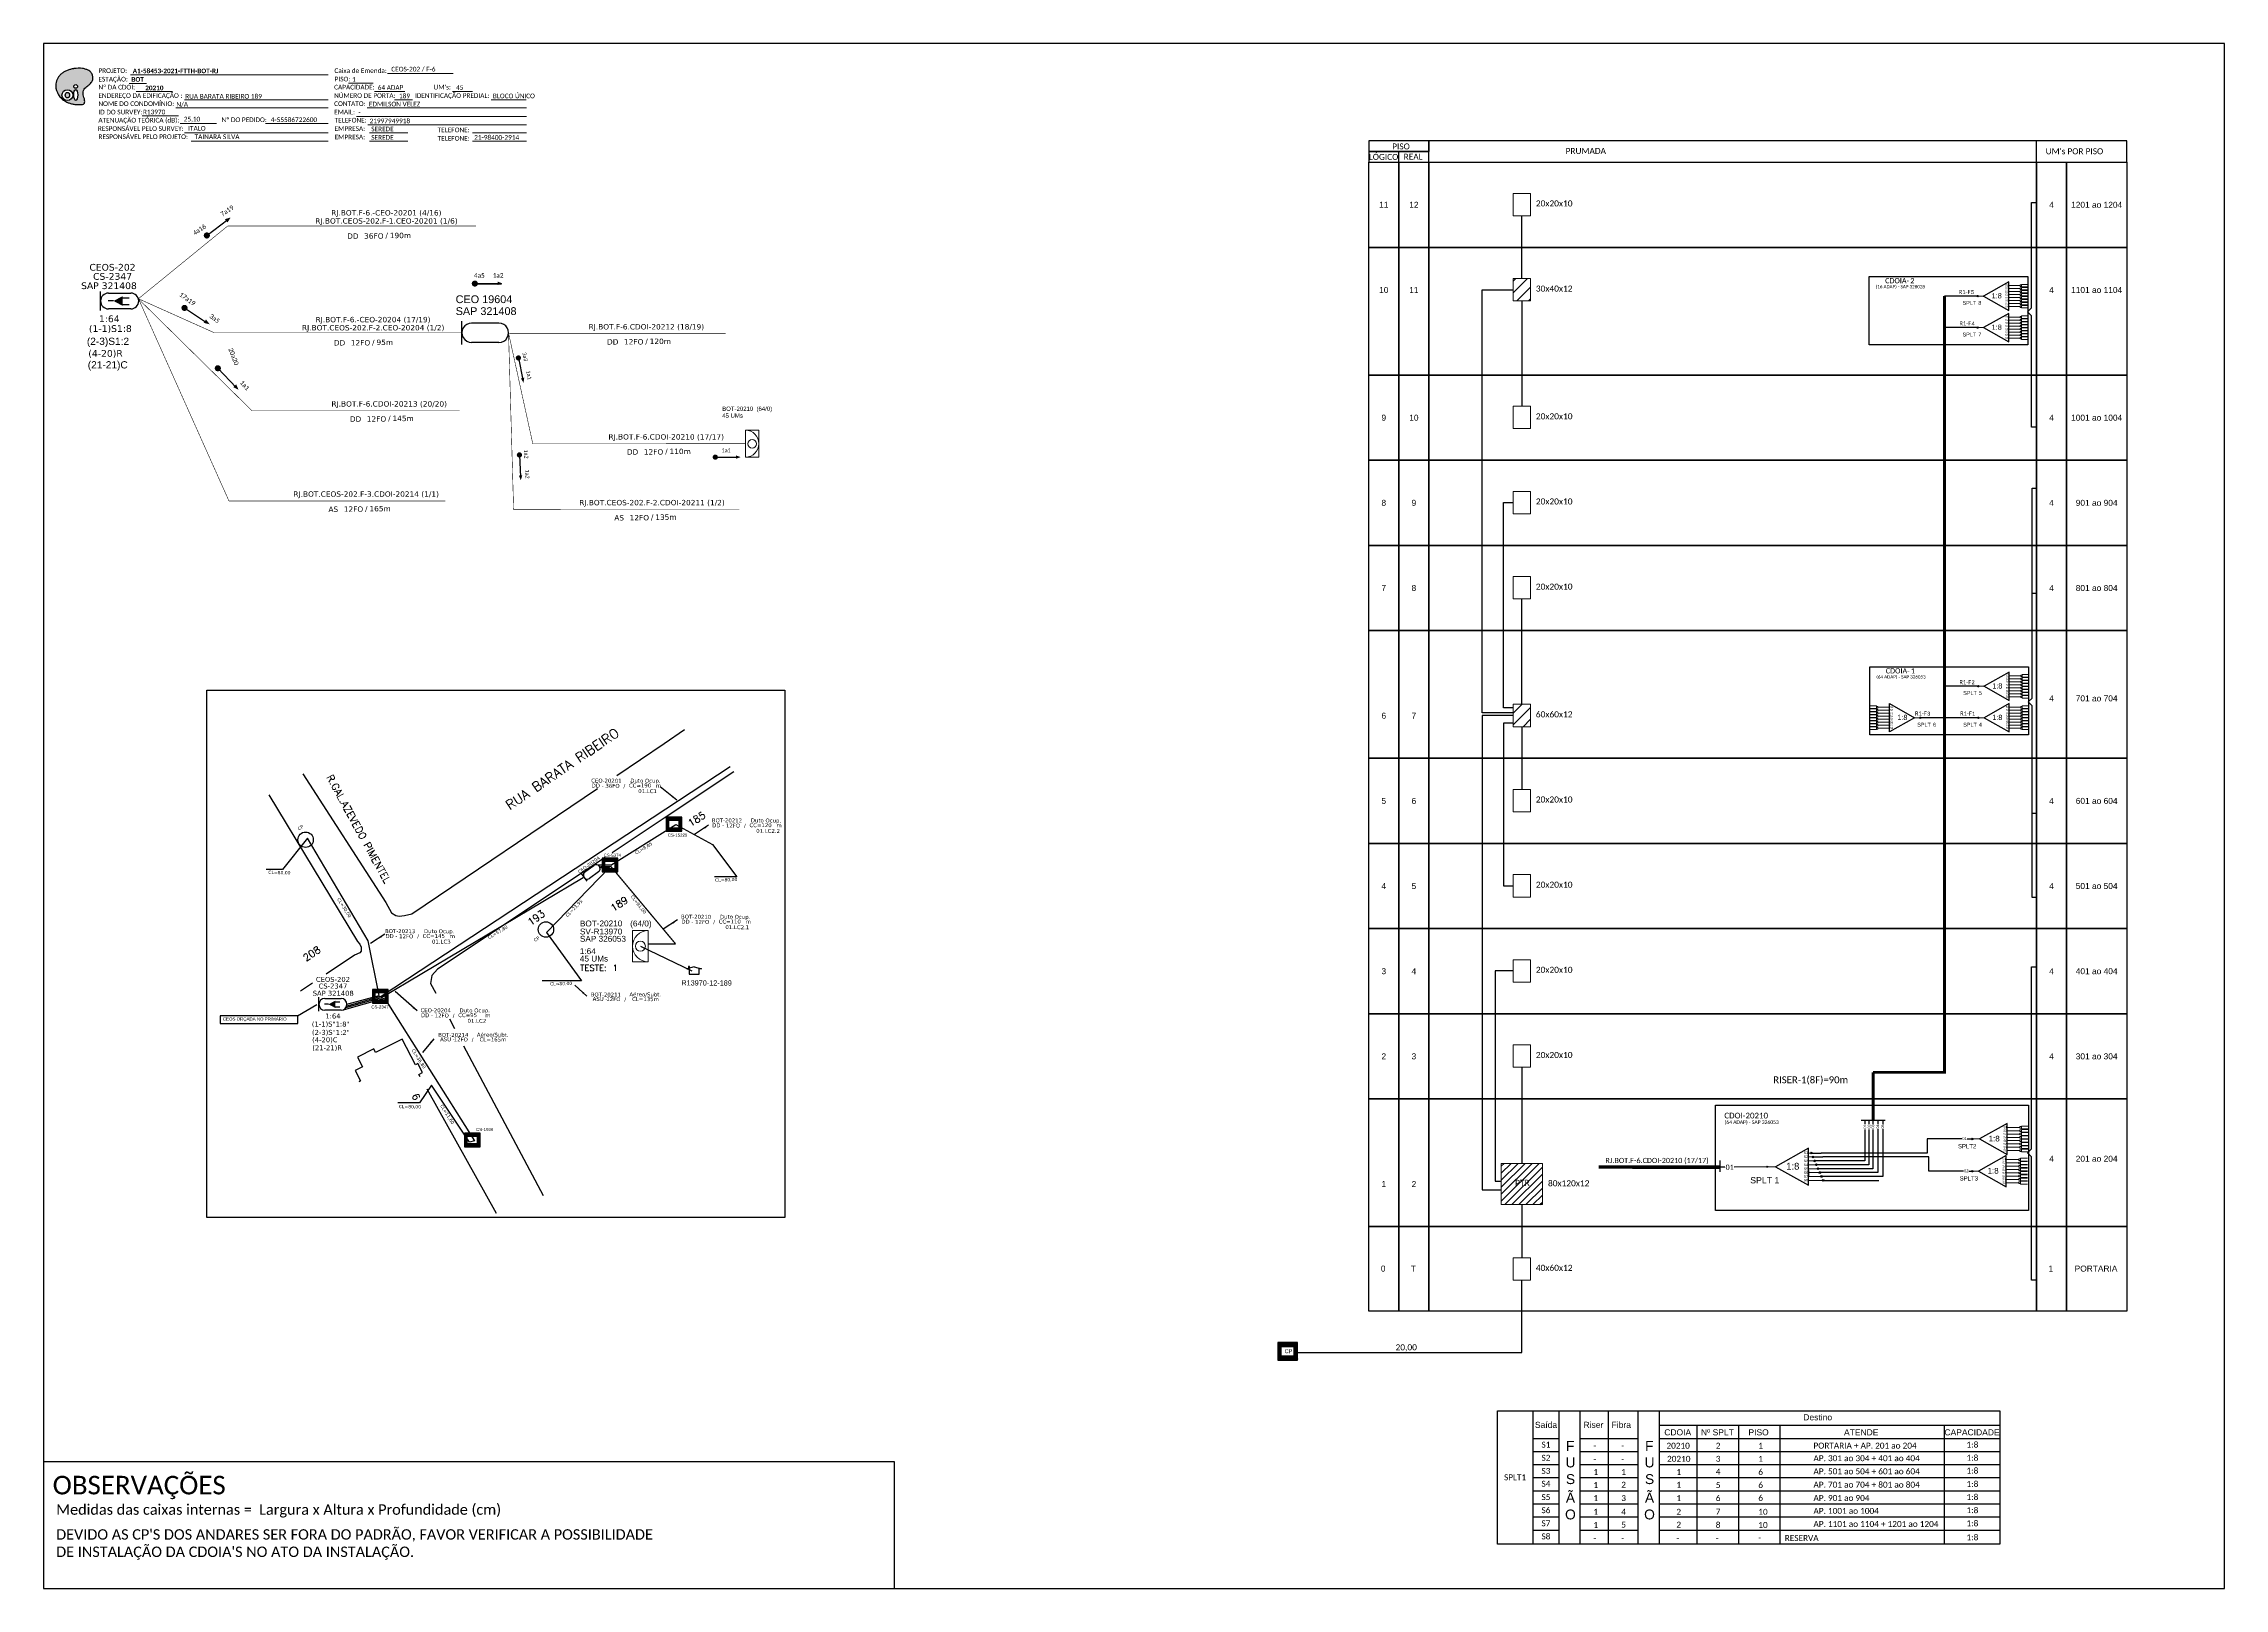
# Paper-space layout 'CDOI-20210' of a CAD drawing. Extents: x 0 to 839, y 0 to 594.
# The model-space entities are those that its viewports show. They can reach past a viewport. Long polylines and large blocks are cut down to what shows.
import ezdxf
from ezdxf.enums import TextEntityAlignment as Align

# ---------------------------------------------------------------- set-up
doc = ezdxf.new("R2010")
doc.units = 0
for name, color, linetype in [('10.1-Caixas Subterrâneas', 5, 'Continuous'), ('20.4-CEOS', 1, 'Continuous'), ('20.5-CEO', 1, 'Continuous'), ('CAP a instalar', 1, 'Continuous'), ('celulas gpon', 7, 'Continuous'), ('CEO', 1, 'Continuous'), ('label_cabos', 7, 'Continuous'), ('Legenda', 1, 'Continuous'), ('Meio Fio', 7, 'Continuous'), ('ml', 1, 'Continuous'), ('MUB', 252, 'Continuous'), ('SETA', 7, 'Continuous'), ('surveys', 7, 'Continuous'), ('Surveys Casinhas', 7, 'Continuous'), ('surveys legendas', 7, 'Continuous'), ('texto', 255, 'Continuous'), ('Txtruas', 150, 'Continuous')]:
    doc.layers.add(name, color=color, linetype=linetype)
for name, color, linetype, lineweight in [("20.0-LEGENDA DOS CDO'S", 1, 'Continuous', 0), ('20.1-CDO_INTERIOR', 1, 'Continuous', 0), ('40.1-ETIQUETAS', 1, 'Continuous', 20)]:
    doc.layers.add(name, color=color, linetype=linetype, lineweight=lineweight)
doc.layers.add('EXTRA', color=50, linetype='Continuous', plot=False)
doc.styles.add('ARIAL', font='arial.ttf')
doc.styles.add('DIGICADE', font='arial.ttf')
doc.styles.add('ROMANS', font='romans')
doc.styles.add('siredit', font='verdana.ttf')
doc.styles.get("Standard").update_dxf_attribs({"font": 'arial.ttf'})
doc.styles.add('Style-font000', font='font000.shx')
doc.styles.add('WMF-Calibri0', font='CALIBRI.TTF')
doc.styles.add('WMF-Calibri1', font='CALIBRIB.TTF')
doc.linetypes.add('FENCELINE1', pattern='A,0.25,-0.1,[133,ltypeshp.shx,S=0.1,R=0,X=-0.1,Y=0],-0.1,1', length=1.45)
doc.linetypes.add('RESERVA', pattern='A,0.5,-0.15,["RESERVA",Standard,S=0.18,R=0,X=0,Y=-0.1],-1.3', length=1.95)
doc.dimstyles.new('CC', dxfattribs={"dimtxt": 1, "dimasz": 2, "dimexe": 0.18, "dimexo": 0.0625, "dimgap": 0.09, "dimtad": 0, "dimdec": 0, "dimrnd": 1, "dimzin": 0, "dimdsep": 46, "dimtxsty": 'siredit', "dimblk": 'NONE', "dimcen": 0, "dimse1": 1, "dimse2": 1, "dimsd1": 1, "dimsd2": 1, "dimclrt": 7, "dimadec": 0, "dimazin": 0, "dimtfac": 1, "dimtdec": 0, "dimtofl": 0, "dimtmove": 0, "dimatfit": 3, "dimfxl": 0, "dimtolj": 1, "dimtzin": 0, "dimarcsym": 0})

# ---------------------------------------------------------------- blocks, each defined once
blk = doc.blocks.new('OI')
h = blk.add_hatch(color=40)
edge = h.paths.add_edge_path()
edge.add_spline(control_points=[(4.35, -0.67), (3.92, -0.99), (3.26, -1.5), (2.81, -2.59), (2.9, -3.5), (3.06, -4.27), (3.31, -4.85), (3.37, -5.39), (3.4, -5.88), (3.2, -6.4), (2.54, -6.61), (1.65, -6.63), (0.55, -6.67), (-0.56, -6.42), (-1.61, -6.14), (-2.77, -5.61), (-3.92, -4.77), (-4.89, -3.7), (-5.34, -2.65), (-5.6, -1.94), (-5.85, -0.96), (-5.71, 0.47), (-5.1, 2.02), (-4.14, 3.02), (-3.3, 3.61), (-2.37, 4.16), (-1.36, 4.44), (-0.56, 4.7), (0.79, 4.85), (2.24, 4.97), (3.79, 4.57), (4.67, 4.21), (5.44, 3.65), (5.76, 2.99), (6.03, 2.21), (6.01, 1.46), (5.72, 0.64), (5.31, 0.08), (4.88, -0.38), (4.51, -0.55), (4.35, -0.67)], knot_values=[0, 0, 0, 0, 1.60434, 2.417191, 3.427595, 4.282808, 4.776746, 5.304182, 5.888771, 6.258406, 6.858137, 7.79129, 8.986195, 10.124242, 11.187857, 12.242908, 13.953784, 15.414161, 16.515391, 17.349188, 17.675853, 19.552021, 21.515531, 22.568638, 23.63245, 24.621084, 25.782718, 26.745347, 27.142653, 29.870543, 31.004649, 31.921532, 32.709589, 33.801391, 34.042471, 35.192333, 35.971461, 36.628871, 37.254359, 37.836911, 37.836911, 37.836911, 37.836911], degree=3, periodic=0)
h.paths.add_polyline_path([(1.13, -0.87, -1), (-0.04, -0.87, -1)], flags=16)
edge = h.paths.add_edge_path(flags=16)
edge.add_ellipse((0.56, -3.59), major_axis=(-0.02, 1.71), ratio=0.361305, start_angle=0, end_angle=360)
h.paths.add_polyline_path([(-0.36, -3.62, -1), (-3.8, -3.62, -1)], flags=16)
edge = h.paths.add_edge_path(flags=0)
edge.add_ellipse((-2.08, -3.62), major_axis=(0, 0.885), ratio=0.758294, start_angle=0, end_angle=360)
at = {"color": 40}
for centre, radius in [((-2.08, -3.62), 1.72), ((0.54, -0.87), 0.587)]:
    blk.add_circle(centre, radius, dxfattribs=at)
blk.add_ellipse((-2.08, -3.62), major_axis=(0, 0.885), ratio=0.758294, start_param=-3.141592653589792, end_param=3.141592653589792, dxfattribs=at)
blk.add_ellipse((0.56, -3.59), major_axis=(-0.02, 1.71), ratio=0.361305, dxfattribs=at)
at = {"color": 40, "start_tangent": (-0.800898, -0.598801), "end_tangent": (-0.800898, -0.598801)}
blk.add_spline([(4.35, -0.67), (3.2, -1.78), (2.9, -2.54), (2.92, -3.55), (3.12, -4.38), (3.28, -4.85), (3.37, -5.37), (3.35, -5.95), (3.2, -6.29), (2.66, -6.55), (1.73, -6.63), (0.54, -6.62), (-0.58, -6.41), (-1.6, -6.11), (-2.56, -5.67), (-3.95, -4.67), (-4.89, -3.56), (-5.37, -2.56), (-5.64, -1.78), (-5.72, -1.46), (-5.63, 0.42), (-4.84, 2.22), (-4.13, 2.99), (-3.27, 3.62), (-2.4, 4.09), (-1.3, 4.47), (-0.37, 4.72), (0.02, 4.77), (2.75, 4.8), (3.85, 4.53), (4.69, 4.16), (5.31, 3.68), (5.85, 2.73), (5.93, 2.5), (5.94, 1.35), (5.67, 0.62), (5.29, 0.08), (4.84, -0.36), (4.35, -0.67)], degree=3, dxfattribs=at)
blk = doc.blocks.new('CARIMBO')
at = {"color": 7, "lineweight": 0}
for points in [[(134.48, -16.3), (159.61, -16.3)], [(35.15, -20.06), (41.7, -20.06)], [(35.66, -16.79), (111.64, -16.79)], [(37.81, -23.14), (51.75, -23.14)], [(119.43, -20.02), (128.92, -20.02)], [(129.48, -23.14), (141.1, -23.14)], [(159.42, -23.14), (167.09, -23.14)], [(40.13, -32.55), (54.07, -32.55)], [(52.97, -29.48), (111.64, -29.48)], [(56.38, -26.37), (111.64, -26.37)], [(122.56, -32.72), (187.83, -32.72)], [(126.6, -29.48), (187.83, -29.48)], [(137.07, -26.37), (144.01, -26.37)], [(174.24, -26.37), (187.8, -26.37)], [(54.67, -35.52), (68.61, -35.52)], [(56.38, -39.07), (111.64, -39.07)], [(126.84, -35.96), (187.83, -35.96)], [(127.45, -39.07), (142.25, -39.07)], [(167.06, -39.07), (187.83, -39.07)], [(58.87, -42.31), (111.64, -42.31)], [(127.45, -42.31), (142.25, -42.31)], [(167.06, -42.31), (187.83, -42.31)]]:
    blk.add_lwpolyline(points, dxfattribs=at)
at = {"color": 7, "xscale": 1.213923925163967, "yscale": 1.213923925163967, "zscale": 1.213923925163967, "rotation": 0.1532896023949059}
blk.add_blockref('OI', (13.86, -20.16), dxfattribs=at)
at = {"color": 7, "lineweight": 0, "style": 'WMF-Calibri0'}
for s, height, p in [('PROJETO:', 1.793, (23.26, -16.04)), ('Caixa de Emenda:', 1.7927, (114.02, -16.04)), ('ESTAÇÃO:', 1.793, (23.26, -19.32)), ('ENDEREÇO DA EDIFICAÇÃO :', 1.7927, (23.26, -25.63)), ('Nº DA CDOI:', 1.7927, (23.26, -22.39)), ('CAPACIDADE:', 1.7927, (113.91, -22.39)), ('NÚMERO DE PORTA:', 1.7927, (113.91, -25.63)), ('PISO:', 1.793, (114.09, -19.28)), ('IDENTIFICAÇÃO PREDIAL:', 1.7927, (144.99, -25.63)), ("UM's:", 1.793, (152.15, -22.39)), ('ATENUAÇÃO TEÓRICA (dB):', 1.7927, (23.26, -35.09)), ('NOME DO CONDOMÍNIO:', 1.7927, (23.26, -28.74)), ('ID DO SURVEY:', 1.7927, (23.26, -31.97)), ('CONTATO:', 1.793, (113.91, -28.74)), ('EMAIL:', 1.793, (113.91, -31.97)), ('TELEFONE:', 1.793, (114.09, -35.09)), ('RESPONSÁVEL PELO SURVEY:', 1.7927, (23.02, -38.32)), ('RESPONSÁVEL PELO PROJETO:', 1.7927, (23.26, -41.44)), ('EMPRESA:', 1.793, (114.09, -38.32)), ('EMPRESA:', 1.793, (114.09, -41.56)), ('TELEFONE:', 1.793, (153.7, -38.83)), ('TELEFONE:', 1.793, (153.7, -42.06))]:
    blk.add_text(s, height=height, dxfattribs=at).set_placement(p)
at = {"color": 7, "lineweight": 0, "flags": 8}
for tag, p, style in [('PROJ', (36.46, -16.13), 'WMF-Calibri1'), ('CEOS-XX', (135.87, -15.46), 'WMF-Calibri0'), ('EST', (35.94, -19.41), 'WMF-Calibri1'), ('LOGRADOURO', (56.65, -25.91), 'WMF-Calibri0'), ('PISO_PTR', (120.78, -19.42), 'WMF-Calibri0'), ('CAPAC.', (130.66, -22.52), 'WMF-Calibri0'), ('N°', (138.85, -25.77), 'WMF-Calibri0'), ("UC'S", (160.78, -22.54), 'WMF-Calibri0'), ('N°PREDIO', (174.94, -25.77), 'WMF-Calibri0'), ('_ID_', (40.39, -31.94), 'WMF-Calibri0'), ('NOME_DO_COND.', (53.23, -29.02), 'WMF-Calibri0'), ('O_POTEN', (56.06, -34.68), 'WMF-Calibri0'), ('EMAIL', (123.26, -32.12), 'WMF-Calibri0'), ('NOME_DO_CONTATO', (127.3, -28.89), 'WMF-Calibri0'), ('RES_SURVEY', (57.78, -38.23), 'WMF-Calibri0'), ('RES_PROJ', (60.27, -41.47), 'WMF-Calibri0'), ('TELEFONE', (127.55, -35.36), 'WMF-Calibri0'), ('EMP_RESP_SURVEY', (128.16, -38.47), 'WMF-Calibri0'), ('EMP_RESP_PROJ', (128.16, -41.71), 'WMF-Calibri0'), ('CONT_RESP_SURVEY', (167.76, -38.47), 'WMF-Calibri0'), ('CONT_RESP_PROJ', (167.76, -41.71), 'WMF-Calibri0')]:
    blk.add_attdef(tag, p, '', height=1.79, dxfattribs=dict(at, style=style))
at = {"color": 7, "lineweight": 0, "style": 'WMF-Calibri1', "flags": 8}
blk.add_attdef("N° CDO'S", text='', height=1.79, dxfattribs=at).set_placement((44.78, -22.68), align=Align.CENTER)
blk = doc.blocks.new('*X58')
at = {"color": 0, "linetype": 'Continuous'}
for p, q in [((-1.25, 0.34099), (-0.49099, 1.1)), ((-1.25, 0.517767), (-0.667767, 1.1)), ((-1.25, 0.694544), (-0.844544, 1.1)), ((-1.25, 0.87132), (-1.02132, 1.1)), ((-1.25, 1.048097), (-1.198097, 1.1)), ((-1.25, 0.164214), (-0.8035, 0.610714)), ((-1.25, -0.012563), (-0.8035, 0.433937)), ((-1.25, -0.18934), (-0.8035, 0.25716)), ((-1.25, -0.366117), (-0.8035, 0.080383)), ((-0.789214, 0.625), (-0.314214, 1.1)), ((-0.612437, 0.625), (-0.137437, 1.1)), ((-0.43566, 0.625), (0.03934, 1.1)), ((-0.258883, 0.625), (0.216117, 1.1)), ((-0.082107, 0.625), (0.392893, 1.1)), ((0.09467, 0.625), (0.56967, 1.1)), ((0.271447, 0.625), (0.746447, 1.1)), ((0.448223, 0.625), (0.923223, 1.1)), ((0.625, 0.625), (1.1, 1.1)), ((0.801777, 0.625), (1.25, 1.073223)), ((0.8035, 0.449947), (1.25, 0.896447)), ((0.8035, 0.27317), (1.25, 0.71967)), ((0.8035, 0.096393), (1.25, 0.542893)), ((0.8035, -0.080383), (1.25, 0.366117)), ((0.8035, -0.25716), (1.25, 0.18934)), ((0.8035, -0.433937), (1.25, 0.012563)), ((-1.25, -0.542893), (-0.8035, -0.096393)), ((-1.25, -0.71967), (-0.8035, -0.27317)), ((-1.25, -0.896447), (-0.8035, -0.449947)), ((-1.25, -1.073223), (-0.801777, -0.625)), ((-1.1, -1.1), (-0.625, -0.625)), ((-0.923223, -1.1), (-0.448223, -0.625)), ((-0.746447, -1.1), (-0.271447, -0.625)), ((-0.56967, -1.1), (-0.09467, -0.625)), ((-0.392893, -1.1), (0.082107, -0.625)), ((-0.216117, -1.1), (0.258883, -0.625)), ((-0.03934, -1.1), (0.43566, -0.625)), ((0.137437, -1.1), (0.612437, -0.625)), ((0.314214, -1.1), (0.789214, -0.625)), ((0.49099, -1.1), (1.25, -0.34099)), ((0.667767, -1.1), (1.25, -0.517767)), ((0.8035, -0.610714), (1.25, -0.164214)), ((0.844544, -1.1), (1.25, -0.694544)), ((1.02132, -1.1), (1.25, -0.87132)), ((1.198097, -1.1), (1.25, -1.048097))]:
    blk.add_line(p, q, dxfattribs=at)
blk = doc.blocks.new('MANHOLE_MQ')
at = {"color": 0, "linetype": 'Continuous'}
for p, q in [((0.0000062, 0.0000057), (-0.0000063, 0.0000057)), ((-0.0000063, 0.0000057), (-0.0000063, -0.0000053)), ((-0.000004, 0.0000033), (0.000004, 0.0000033)), ((-0.000004, -0.0000029), (-0.000004, 0.0000033)), ((0.000004, 0.0000033), (0.000004, -0.0000029)), ((0.0000062, -0.0000053), (0.0000062, 0.0000057)), ((-0.0000063, -0.0000053), (0.0000062, -0.0000053)), ((0.000004, -0.0000029), (-0.000004, -0.0000029)), ((0.000004, -0.0000029), (0.000004, -0.0000029))]:
    blk.add_line(p, q, dxfattribs=at)
at = {"color": 0, "linetype": 'Continuous', "xscale": 5e-06, "yscale": 5e-06, "zscale": 1e-05}
blk.add_blockref('*X58', (0, 0.0000002), dxfattribs=at)
blk = doc.blocks.new('ETIQUETA_RS5F')
at = {"layer": '40.1-ETIQUETAS', "color": 0, "style": 'siredit'}
blk.add_text('/', height=1.5, dxfattribs=at).set_placement((1.58, -1.95), align=Align.MIDDLE_RIGHT)
for tag, p in [('ETIQUETA_R_SECUNDARIA', (1.21, 2.1)), ('ETIQUETA_R_PRIMARIA', (1.21, 4.1)), ('F_ATIVAS/F_MORTAS', (1.14, -4.24))]:
    blk.add_attdef(tag, text='', height=1.5, dxfattribs=at).set_placement(p, align=Align.MIDDLE_CENTER)
for tag, p in [('TIPO_CABO', (-6.58, -2.12)), ('CAP_CABO', (0.4, -2.09))]:
    blk.add_attdef(tag, text='', height=1.5, dxfattribs=at).set_placement(p, align=Align.MIDDLE_RIGHT)
blk.add_attdef('METROS', text='', height=1.5, dxfattribs=at).set_placement((2.14, -1.95), align=Align.MIDDLE_LEFT)
for tag, p in [('FUSÃO_1', (0.85, -8.39)), ('FUSÃO_2', (0.85, -10.6)), ('FUSÃO_3', (0.85, -12.93)), ('FUSÃO_4', (0.85, -15.14)), ('FUSÃO_5', (0.85, -17.16))]:
    blk.add_attdef(tag, text='', height=1.5, dxfattribs=at).set_placement(p, align=Align.CENTER)
blk = doc.blocks.new('A$C0CDF1BB7')
at = {"layer": 'Txtruas'}
blk.add_line((9.78, 5.66), (2.58, 5.66), dxfattribs=at)
for points in [[(0, 0), (0.01, 6.19)], [(9.77, 0.52), (2.57, 0.52)]]:
    blk.add_lwpolyline(points, dxfattribs=at)
for centre, start, end in [((2.57, 3.09), 89.92108, 269.92248), ((9.78, 3.09), 269.92108, 89.92248)]:
    blk.add_arc(centre, 2.57, start, end, dxfattribs=at)
blk = doc.blocks.new('*U82')
at = {"layer": '20.4-CEOS', "color": 7, "style": 'siredit'}
for tag, p in [('FIBRAS_SPLITTER', (0, 0)), ('FIBRAS_TOP_C', (0, -4.13)), ('RESERVA_FINAIS', (0, -5.46))]:
    blk.add_attdef(tag, p, '', height=1.01, dxfattribs=at)
for tag, p, flags in [('QTDE', (0, -9.4), 1), ('ID_ATIVIDADE', (0, -6.77), 3), ('FATOR', (0, -8.09), 1), ('FID', (0, -10.71), 1)]:
    blk.add_attdef(tag, p, '', height=1.01, dxfattribs=dict(at, flags=flags))
blk = doc.blocks.new('*U83')
at = {"layer": '20.4-CEOS', "color": 7, "style": 'siredit'}
blk.add_attdef('FIBRAS_SPLITTER', (0, 0), '', height=1.01, dxfattribs=at)
for tag, p, flags in [('QTDE', (0, -4.11), 1), ('ID_ATIVIDADE', (0, -1.48), 3), ('FATOR', (0, -2.79), 1), ('FID', (0, -5.42), 1)]:
    blk.add_attdef(tag, p, '', height=1.01, dxfattribs=dict(at, flags=flags))
blk = doc.blocks.new('Inst CDOI-64')
at = {"layer": '20.1-CDO_INTERIOR', "color": 1, "lineweight": 18}
blk.add_lwpolyline([(-2.12, -2.13), (-2.12, 2.12), (0, 2.12), (0.01, -2.13)], close=True, dxfattribs=at)
blk.add_circle((-1.06, 0), 0.68, dxfattribs=at)
blk.add_arc((0.01, 0), 2.13, 90.0276, 270.0276, dxfattribs=at)
at = {"layer": "20.0-LEGENDA DOS CDO'S", "style": 'ARIAL'}
for tag, p, rotation in [('FID', (-9.3, 2.69), 0.118), ('SAP', (-9.3, 0.61), 359.9724), ('SURVEY', (-9.3, 1.6), 359.9724), ('1:XX', (-9.31, -1.08), 359.9724), ('UMS', (-9.31, -2.09), 359.9724)]:
    blk.add_attdef(tag, p, '', height=0.8, rotation=rotation, dxfattribs=at)
at = {"layer": "20.0-LEGENDA DOS CDO'S"}
for tag, p, style, flags in [('ID_ATIVIDADE', (-9.3, 3.78), 'ARIAL', 3), ('FATOR', (-1.5, 3.78), 'ARIAL', 1), ('QTDE', (-9.18, -3.66), 'DIGICADE', 3)]:
    blk.add_attdef(tag, p, '', height=0.8, rotation=0.118, dxfattribs=dict(at, style=style, flags=flags))
at = {"layer": "20.0-LEGENDA DOS CDO'S", "style": 'ARIAL'}
blk.add_attdef('FIBRAS_UTILIZADAS', text='', height=0.8, rotation=359.9724, dxfattribs=at).set_placement((-0.99, 2.69), align=Align.CENTER)
blk = doc.blocks.new('Teste  FTTH')
at = {"color": 0, "lineweight": 0, "style": 'ROMANS'}
for tag, p in [('TESTE', (-2.3, -0.29)), ('QTDE', (0.21, -0.29))]:
    blk.add_attdef(tag, p, '', height=0.48, dxfattribs=at)
for tag, p, flags in [('FID', (-2.23, -1.25), 1), ('FATOR', (-2.23, -2.03), 3), ('ID_ATIVIDADE', (-2.23, -2.72), 3)]:
    blk.add_attdef(tag, p, '', height=0.48, dxfattribs=dict(at, flags=flags))
blk = doc.blocks.new('Inst CB DT OCUP CFOA-SM-DD-S-36')
at = {"layer": 'label_cabos', "color": 0, "style": 'siredit'}
for tag, flags, p in [('ID_ATIVIDADE', 3, (1.31, 2.67)), ('FATOR', 1, (11.56, 2.55))]:
    blk.add_attdef(tag, text='', height=1, rotation=359.69, dxfattribs=dict(at, flags=flags)).set_placement(p, align=Align.MIDDLE_CENTER)
for tag, p in [('TIPO_CABO', (1.11, 0)), ('DESTINO_CABO', (3.13, 1.26)), ('CABO', (4.69, -0.05)), ('/', (7.71, -0.05)), ('LANCE', (10.41, 0.02)), ('TIPO_CABO', (13.11, 1.24)), ('UND', (16.46, 0)), ('FID', (13.65, -1.41))]:
    blk.add_attdef(tag, text='', height=1, rotation=359.69, dxfattribs=at).set_placement(p, align=Align.MIDDLE_CENTER)
blk.add_attdef('QTDE', (11.93, -0.45), '', height=1, rotation=359.69, dxfattribs=at)
blk = doc.blocks.new('_None')
blk = doc.blocks.new('Inst CB DT OCUP CFOA-SM-DD-S-12')
at = {"layer": 'label_cabos', "color": 0, "style": 'siredit'}
for tag, flags, p in [('ID_ATIVIDADE', 3, (1.31, 2.67)), ('FATOR', 1, (11.56, 2.55))]:
    blk.add_attdef(tag, text='', height=1, rotation=359.69, dxfattribs=dict(at, flags=flags)).set_placement(p, align=Align.MIDDLE_CENTER)
for tag, p in [('TIPO_CABO', (1.11, 0)), ('DESTINO_CABO', (3.13, 1.26)), ('CABO', (4.69, -0.05)), ('/', (7.71, -0.05)), ('LANCE', (10.41, 0.02)), ('TIPO_CABO', (13.11, 1.24)), ('UND', (16.46, 0)), ('FID', (13.65, -1.41))]:
    blk.add_attdef(tag, text='', height=1, rotation=359.69, dxfattribs=at).set_placement(p, align=Align.MIDDLE_CENTER)
blk.add_attdef('QTDE', (11.93, -0.45), '', height=1, rotation=359.69, dxfattribs=at)
blk = doc.blocks.new('LEGENDA DOS CABOS')
at = {"layer": 'EXTRA', "color": 0, "style": 'siredit'}
for tag, p in [('ID', (4.6, 0.97)), ('XX', (9.03, 0.97))]:
    blk.add_attdef(tag, text='', height=0.48, rotation=359.69, dxfattribs=at).set_placement(p, align=Align.MIDDLE_CENTER)
at = {"layer": 'Legenda', "color": 0, "style": 'siredit'}
for tag, p in [('TIPO_CABO', (1.31, 0)), ('CABO', (4.69, -0.05)), ('/', (6.81, -0.05)), ('METROS', (10.03, -0.05))]:
    blk.add_attdef(tag, text='', height=0.8, rotation=359.69, dxfattribs=at).set_placement(p, align=Align.MIDDLE_CENTER)
blk = doc.blocks.new('SURVEY_SURVEY')
for p, q in [((0, 0.0000152), (-0.0000151, 0.0000108)), ((-0.0000151, 0.0000108), (-0.0000104, 0.0000108)), ((-0.0000103, 0), (-0.0000103, 0.0000108)), ((0.0000103, 0), (-0.0000103, 0)), ((0, 0.0000152), (0.0000151, 0.0000108)), ((0.0000101, 0.0000159), (0.0000117, 0.0000159)), ((0.0000101, 0.0000123), (0.0000101, 0.0000159)), ((0.0000151, 0.0000108), (0.0000103, 0.0000108)), ((0.0000103, 0.0000108), (0.0000103, 0)), ((0.0000117, 0.0000159), (0.0000117, 0.0000119))]:
    blk.add_line(p, q)
blk = doc.blocks.new('SPLT_1-8_SC-APC')
at = {"color": 1, "lineweight": 0}
blk.add_lwpolyline([(-17.04, -7.55), (-19.26, -7.55)], dxfattribs=at)
at = {"color": 1}
blk.add_lwpolyline([(-7.37, -2.1), (-17.04, -7.55), (-7.37, -13), (-7.37, -2.1)], dxfattribs=at)
at = {"color": 3, "lineweight": 0}
for points in [[(-2.99, -3.51), (-7.37, -3.51)], [(-7.37, -4.66), (-2.99, -4.66)], [(-7.37, -5.82), (-2.99, -5.82)], [(-7.37, -6.97), (-2.99, -6.97)], [(-2.41, -3.02), (-2.41, -4)], [(-2.41, -3.02), (0, -3.02)], [(-2.41, -4), (0, -4)], [(-2.41, -4.17), (-2.41, -5.16)], [(-2.41, -4.17), (0, -4.17)], [(-2.41, -5.16), (0, -5.16)], [(-2.41, -5.32), (-2.41, -6.31)], [(-2.41, -5.32), (0, -5.32)], [(-2.41, -6.31), (0, -6.31)], [(-2.41, -6.48), (-2.41, -7.46)], [(-2.41, -6.48), (0, -6.48)], [(-2.41, -7.46), (0, -7.46)], [(-7.37, -8.12), (-2.99, -8.12)], [(-7.37, -9.28), (-2.99, -9.28)], [(-7.37, -10.43), (-2.99, -10.43)], [(-7.37, -11.58), (-2.99, -11.58)], [(-2.41, -7.63), (-2.41, -8.62)], [(-2.41, -7.63), (0, -7.63)], [(-2.41, -8.62), (0, -8.62)], [(-2.41, -8.78), (-2.41, -9.77)], [(-2.41, -8.78), (0, -8.78)], [(-2.41, -9.77), (0, -9.77)], [(-2.41, -9.94), (-2.41, -10.92)], [(-2.41, -9.94), (0, -9.94)], [(-2.41, -10.92), (0, -10.92)], [(-2.41, -11.09), (-2.41, -12.08)], [(-2.41, -11.09), (0, -11.09)], [(-2.41, -12.08), (0, -12.08)]]:
    blk.add_lwpolyline(points, dxfattribs=at)
for points in [[(-2.99, -3.22), (-2.41, -3.22), (-2.41, -3.8), (-2.99, -3.8)], [(-2.99, -4.38), (-2.41, -4.38), (-2.41, -4.95), (-2.99, -4.95)], [(-2.99, -5.53), (-2.41, -5.53), (-2.41, -6.1), (-2.99, -6.1)], [(-2.99, -6.68), (-2.41, -6.68), (-2.41, -7.26), (-2.99, -7.26)], [(-2.99, -7.84), (-2.41, -7.84), (-2.41, -8.41), (-2.99, -8.41)], [(-2.99, -8.99), (-2.41, -8.99), (-2.41, -9.56), (-2.99, -9.56)], [(-2.99, -10.14), (-2.41, -10.14), (-2.41, -10.72), (-2.99, -10.72)], [(-2.99, -11.3), (-2.41, -11.3), (-2.41, -11.87), (-2.99, -11.87)]]:
    blk.add_lwpolyline(points, close=True, dxfattribs=at)
at = {"color": 1, "style": 'ARIAL'}
for s, height, p in [('1:8', 2, (-13.91, -8.4)), ('S1', 0.75, (-8.74, -3.78)), ('S2', 0.75, (-8.74, -4.97)), ('S3', 0.75, (-8.74, -6.18)), ('S4', 0.75, (-8.74, -7.36)), ('S5', 0.75, (-8.74, -8.57)), ('S6', 0.75, (-8.74, -9.69)), ('S7', 0.75, (-8.74, -10.78)), ('S8', 0.75, (-8.74, -11.9))]:
    blk.add_text(s, height=height, dxfattribs=at).set_placement(p)
blk = doc.blocks.new('SPLT_1-8_DIV_DIR')
h = blk.add_hatch(color=3)
h.dxf.hatch_style = 1
edge = h.paths.add_edge_path()
edge.add_arc((12.77, 4.04), 0.242, 0, 360)
h = blk.add_hatch(color=3)
h.dxf.hatch_style = 1
edge = h.paths.add_edge_path()
edge.add_arc((13.27, 2.88), 0.242, 0, 360)
h = blk.add_hatch(color=3)
h.dxf.hatch_style = 1
edge = h.paths.add_edge_path()
edge.add_arc((13.77, 1.73), 0.242, 0, 360)
h = blk.add_hatch(color=3)
h.dxf.hatch_style = 1
edge = h.paths.add_edge_path()
edge.add_arc((14.27, 0.58), 0.242, 0, 360)
h = blk.add_hatch(color=3)
h.dxf.hatch_style = 1
edge = h.paths.add_edge_path()
edge.add_arc((14.77, -0.58), 0.242, 0, 360)
h = blk.add_hatch(color=3)
h.dxf.hatch_style = 1
edge = h.paths.add_edge_path()
edge.add_arc((15.27, -1.73), 0.242, 0, 360)
h = blk.add_hatch(color=3)
h.dxf.hatch_style = 1
edge = h.paths.add_edge_path()
edge.add_arc((15.77, -2.88), 0.242, 0, 360)
h = blk.add_hatch(color=3)
h.dxf.hatch_style = 1
edge = h.paths.add_edge_path()
edge.add_arc((16.27, -4.04), 0.242, 0, 360)
at = {"color": 1, "lineweight": 0}
blk.add_lwpolyline([(2.22, 0), (0, 0)], dxfattribs=at)
at = {"color": 1}
blk.add_lwpolyline([(11.89, 5.45), (2.22, 0), (11.89, -5.45), (11.89, 5.45)], dxfattribs=at)
at = {"color": 7, "lineweight": 0}
for points in [[(12.77, 4.04), (11.89, 4.04)], [(11.89, 2.88), (13.27, 2.88)], [(11.89, 1.73), (13.77, 1.73)], [(11.89, 0.58), (14.27, 0.58)], [(11.89, -0.58), (14.77, -0.58)], [(11.89, -1.73), (15.27, -1.73)], [(11.89, -2.88), (15.77, -2.88)], [(11.89, -4.04), (16.27, -4.04)]]:
    blk.add_lwpolyline(points, dxfattribs=at)
at = {"color": 3}
for centre in [(12.77, 4.04), (13.27, 2.88), (13.77, 1.73), (14.27, 0.58), (14.77, -0.58), (15.27, -1.73), (15.77, -2.88), (16.27, -4.04)]:
    blk.add_circle(centre, 0.242, dxfattribs=at)
at = {"color": 1, "style": 'ARIAL'}
for s, height, p in [('1:8', 2, (5.35, -0.85)), ('S1', 0.75, (10.52, 3.77)), ('S2', 0.75, (10.52, 2.58)), ('S3', 0.75, (10.52, 1.37)), ('S4', 0.75, (10.52, 0.19)), ('S5', 0.75, (10.52, -1.02)), ('S6', 0.75, (10.52, -2.14)), ('S7', 0.75, (10.52, -3.24)), ('S8', 0.75, (10.52, -4.36))]:
    blk.add_text(s, height=height, dxfattribs=at).set_placement(p)
blk = doc.blocks.new('SPLT_1-8_SC-APC_ESQ')
at = {"color": 3, "lineweight": 0}
for points in [[(2.41, -3.02), (0, -3.02)], [(2.41, -4), (0, -4)], [(2.41, -4.17), (0, -4.17)], [(2.41, -5.16), (0, -5.16)], [(2.41, -5.32), (0, -5.32)], [(2.41, -6.31), (0, -6.31)], [(2.41, -6.48), (0, -6.48)], [(2.41, -7.46), (0, -7.46)], [(2.41, -7.63), (0, -7.63)], [(2.41, -3.02), (2.41, -4)], [(2.41, -4.17), (2.41, -5.16)], [(2.41, -5.32), (2.41, -6.31)], [(2.41, -6.48), (2.41, -7.46)], [(2.41, -7.63), (2.41, -8.62)], [(2.99, -3.51), (7.37, -3.51)], [(7.37, -4.66), (2.99, -4.66)], [(7.37, -5.82), (2.99, -5.82)], [(7.37, -6.97), (2.99, -6.97)], [(7.37, -8.12), (2.99, -8.12)], [(2.41, -8.62), (0, -8.62)], [(2.41, -8.78), (0, -8.78)], [(2.41, -9.77), (0, -9.77)], [(2.41, -9.94), (0, -9.94)], [(2.41, -10.92), (0, -10.92)], [(2.41, -11.09), (0, -11.09)], [(2.41, -12.08), (0, -12.08)], [(2.41, -8.78), (2.41, -9.77)], [(2.41, -9.94), (2.41, -10.92)], [(2.41, -11.09), (2.41, -12.08)], [(7.37, -9.28), (2.99, -9.28)], [(7.37, -10.43), (2.99, -10.43)], [(7.37, -11.58), (2.99, -11.58)]]:
    blk.add_lwpolyline(points, dxfattribs=at)
for points in [[(2.99, -3.22), (2.41, -3.22), (2.41, -3.8), (2.99, -3.8)], [(2.99, -4.38), (2.41, -4.38), (2.41, -4.95), (2.99, -4.95)], [(2.99, -5.53), (2.41, -5.53), (2.41, -6.1), (2.99, -6.1)], [(2.99, -6.68), (2.41, -6.68), (2.41, -7.26), (2.99, -7.26)], [(2.99, -7.84), (2.41, -7.84), (2.41, -8.41), (2.99, -8.41)], [(2.99, -8.99), (2.41, -8.99), (2.41, -9.56), (2.99, -9.56)], [(2.99, -10.14), (2.41, -10.14), (2.41, -10.72), (2.99, -10.72)], [(2.99, -11.3), (2.41, -11.3), (2.41, -11.87), (2.99, -11.87)]]:
    blk.add_lwpolyline(points, close=True, dxfattribs=at)
at = {"color": 1}
blk.add_lwpolyline([(7.37, -2.1), (17.04, -7.55), (7.37, -13), (7.37, -2.1)], dxfattribs=at)
at = {"color": 1, "lineweight": 0}
blk.add_lwpolyline([(17.04, -7.55), (19.26, -7.55)], dxfattribs=at)
at = {"color": 1, "style": 'ARIAL'}
for s, height, p in [('S5', 0.75, (7.55, -8.57)), ('S3', 0.75, (7.55, -6.18)), ('S4', 0.75, (7.55, -7.36)), ('S2', 0.75, (7.56, -4.97)), ('S1', 0.75, (7.7, -3.78)), ('1:8', 2, (10.45, -8.4)), ('S6', 0.75, (7.55, -9.69)), ('S7', 0.75, (7.55, -10.78)), ('S8', 0.75, (7.55, -11.9))]:
    blk.add_text(s, height=height, dxfattribs=at).set_placement(p)

msp = doc.modelspace()

# ---------------------------------------------------------------- hatches: boundary and pattern name
h = msp.add_hatch()
h.set_pattern_fill('ANSI31', color=1, style=0)
h.paths.add_polyline_path([(482.42, 1208.7), (475.8, 1208.7), (475.8, 1200.08), (482.42, 1200.08)])
h.paths.add_polyline_path([(482.42, 1044.98), (475.8, 1044.98), (475.8, 1036.36), (482.42, 1036.36)])
h = msp.add_hatch(color=3)
h.dxf.hatch_style = 1
edge = h.paths.add_edge_path()
edge.add_arc((654.41, 1201.92), 0.256, 0, 360)
h = msp.add_hatch(color=3)
h.dxf.hatch_style = 1
edge = h.paths.add_edge_path()
edge.add_arc((654.41, 1189.82), 0.256, 0, 360)
h = msp.add_hatch(color=3)
h.dxf.hatch_style = 1
edge = h.paths.add_edge_path()
edge.add_arc((654.65, 1051.89), 0.256, 0, 360)
h = msp.add_hatch(color=3)
h.dxf.hatch_style = 1
edge = h.paths.add_edge_path()
edge.add_arc((632.3, 1039.8), 0.256, 0, 360)
h = msp.add_hatch(color=3)
h.dxf.hatch_style = 1
edge = h.paths.add_edge_path()
edge.add_arc((654.65, 1039.8), 0.256, 0, 360)
h = msp.add_hatch(color=3)
h.dxf.hatch_style = 1
edge = h.paths.add_edge_path()
edge.add_arc((652.29, 877.82), 0.282, 0, 360)
h = msp.add_hatch()
h.set_pattern_fill('ANSI31', color=1, scale=0.6)
h.set_pattern_definition([(45, (-350.7092, 3539.6469), (-1.3470384, 1.3470384), [])])
h.paths.add_polyline_path([(487.02, 868.39), (471.21, 868.39), (471.21, 852.58), (487.02, 852.58)])
h.paths.add_polyline_path([(475.95, 859.22), (482.75, 859.22), (482.75, 862.69), (475.95, 862.69)], flags=24)
h = msp.add_hatch(color=3)
h.dxf.hatch_style = 1
edge = h.paths.add_edge_path()
edge.add_arc((573.4, 867.15), 0.41, 0, 360)
h = msp.add_hatch(color=3)
h.dxf.hatch_style = 1
edge = h.paths.add_edge_path()
edge.add_arc((652.29, 865.43), 0.282, 0, 360)

# ---------------------------------------------------------------- linework, layer by layer
at = {"color": 5}
msp.add_line((609.52, 885.03), (618.86, 885.03), dxfattribs=at)
at = {"color": 3}
for p, q in [((590.41, 872.41), (594.15, 872.41)), ((635.62, 870.91), (594.8, 870.91)), ((635.62, 865.43), (635.62, 870.91)), ((648.9, 865.43), (635.62, 865.43))]:
    msp.add_line(p, q, dxfattribs=at)
for p, q in [((469.76, 773.35), (662.87, 773.35)), ((469.76, 722.05), (469.76, 773.35)), ((483.3, 773.35), (483.3, 722.05)), ((493.3, 773.35), (493.3, 722.05)), ((501.52, 722.05), (501.52, 773.35)), ((512.25, 773.35), (512.25, 722.05)), ((523.69, 773.35), (523.69, 722.05)), ((531.92, 773.35), (531.92, 722.05)), ((662.87, 773.35), (662.87, 722.05)), ((531.92, 767.75), (662.87, 767.75)), ((546.4, 767.75), (546.4, 722.05)), ((562.36, 767.75), (562.36, 722.05)), ((578.29, 767.75), (578.29, 722.05)), ((641.55, 767.75), (641.55, 722.05)), ((483.3, 762.71), (493.3, 762.71)), ((483.3, 757.68), (493.3, 757.68)), ((501.52, 762.71), (523.69, 762.71)), ((501.52, 757.68), (523.69, 757.68)), ((531.92, 762.71), (662.87, 762.71)), ((531.92, 757.68), (641.55, 757.68)), ((641.55, 757.68), (662.87, 757.68)), ((483.3, 752.64), (493.3, 752.64)), ((483.3, 747.6), (493.3, 747.6)), ((501.52, 752.64), (523.69, 752.64)), ((501.52, 747.6), (523.69, 747.6)), ((531.92, 752.64), (662.87, 752.64)), ((531.92, 747.6), (641.55, 747.6)), ((641.55, 747.6), (662.87, 747.6)), ((483.3, 742.56), (493.3, 742.56)), ((501.52, 742.56), (523.69, 742.56)), ((531.92, 742.56), (662.87, 742.56)), ((483.3, 737.52), (493.3, 737.52)), ((483.3, 732.49), (493.3, 732.49)), ((501.52, 737.52), (523.69, 737.52)), ((501.52, 732.49), (523.69, 732.49)), ((531.92, 737.52), (641.55, 737.52)), ((531.92, 732.49), (662.87, 732.49)), ((641.55, 737.52), (662.87, 737.52)), ((662.87, 722.05), (469.76, 722.05)), ((483.3, 727.45), (493.3, 727.45)), ((501.52, 727.45), (523.69, 727.45)), ((531.92, 727.45), (662.87, 727.45))]:
    msp.add_line(p, q)
for points in [[(-89.32, 705.02), (749.25, 705.02), (749.25, 1299.02), (-89.32, 1299.02), (-89.32, 705.02)], [(443.37, 1253.41), (711.74, 1253.41), (711.74, 1261.64), (443.37, 1261.64), (443.37, 1261.64), (443.37, 1257.52)], [(676.99, 1253.41), (676.99, 1261.64)], [(431.8, 1253.41), (431.8, 1257.52)]]:
    msp.add_lwpolyline(points)
at = {"color": 7, "lineweight": 0}
msp.add_lwpolyline([(-4.01, 1268.26), (20.14, 1268.26)], dxfattribs=at)
for points in [[(420.23, 1257.52), (443.37, 1257.52), (443.37, 1261.64), (420.23, 1261.64)], [(420.23, 1253.41), (443.37, 1253.41), (443.37, 1257.52), (420.23, 1257.52)], [(420.23, 1253.41), (431.8, 1253.41), (431.8, 1220.67), (420.23, 1220.67)], [(431.8, 1253.41), (443.37, 1253.41), (443.37, 1220.67), (431.8, 1220.67)], [(443.37, 1253.41), (676.99, 1253.41), (676.99, 1220.67), (443.37, 1220.67)], [(676.99, 1253.41), (688.56, 1253.41), (688.56, 1220.67), (676.99, 1220.67)], [(688.56, 1253.41), (711.71, 1253.41), (711.71, 1220.67), (688.56, 1220.67)], [(420.23, 1220.67), (431.8, 1220.67), (431.8, 1171.55), (420.23, 1171.55)], [(431.8, 1220.67), (443.37, 1220.67), (443.37, 1171.55), (431.8, 1171.55)], [(431.8, 1220.67), (443.37, 1220.67), (443.37, 1171.55), (431.8, 1171.55)], [(443.37, 1220.67), (676.99, 1220.67), (676.99, 1171.55), (443.37, 1171.55)], [(676.99, 1220.67), (688.56, 1220.67), (688.56, 1171.55), (676.99, 1171.55)], [(688.56, 1220.67), (711.71, 1220.67), (711.71, 1171.55), (688.56, 1171.55)], [(420.23, 1171.55), (431.8, 1171.55), (431.8, 1138.81), (420.23, 1138.81)], [(431.8, 1171.55), (443.37, 1171.55), (443.37, 1138.81), (431.8, 1138.81)], [(431.8, 1171.55), (443.37, 1171.55), (443.37, 1138.81), (431.8, 1138.81)], [(443.37, 1171.55), (676.99, 1171.55), (676.99, 1138.81), (443.37, 1138.81)], [(676.99, 1171.55), (688.56, 1171.55), (688.56, 1138.81), (676.99, 1138.81)], [(688.56, 1171.55), (711.71, 1171.55), (711.71, 1138.81), (688.56, 1138.81)], [(420.23, 1138.81), (431.8, 1138.81), (431.8, 1106.07), (420.23, 1106.07)], [(431.8, 1138.81), (443.37, 1138.81), (443.37, 1106.07), (431.8, 1106.07)], [(431.8, 1138.81), (443.37, 1138.81), (443.37, 1106.07), (431.8, 1106.07)], [(443.37, 1138.81), (676.99, 1138.81), (676.99, 1106.07), (443.37, 1106.07)], [(676.99, 1138.81), (688.56, 1138.81), (688.56, 1106.07), (676.99, 1106.07)], [(688.56, 1138.81), (711.71, 1138.81), (711.71, 1106.07), (688.56, 1106.07)], [(420.23, 1106.07), (431.8, 1106.07), (431.8, 1073.32), (420.23, 1073.32)], [(431.8, 1106.07), (443.37, 1106.07), (443.37, 1073.32), (431.8, 1073.32)], [(431.8, 1106.07), (443.37, 1106.07), (443.37, 1073.32), (431.8, 1073.32)], [(443.37, 1106.07), (676.99, 1106.07), (676.99, 1073.32), (443.37, 1073.32)], [(676.99, 1106.07), (688.56, 1106.07), (688.56, 1073.32), (676.99, 1073.32)], [(688.56, 1106.07), (711.71, 1106.07), (711.71, 1073.32), (688.56, 1073.32)], [(420.23, 1073.32), (431.8, 1073.32), (431.8, 1024.21), (420.23, 1024.21)], [(431.8, 1073.32), (443.37, 1073.32), (443.37, 1024.21), (431.8, 1024.21)], [(431.8, 1073.32), (443.37, 1073.32), (443.37, 1024.21), (431.8, 1024.21)], [(443.37, 1073.32), (676.99, 1073.32), (676.99, 1024.21), (443.37, 1024.21)], [(676.99, 1073.32), (688.56, 1073.32), (688.56, 1024.21), (676.99, 1024.21)], [(688.56, 1073.32), (711.71, 1073.32), (711.71, 1024.21), (688.56, 1024.21)], [(420.23, 1024.21), (431.8, 1024.21), (431.8, 991.46), (420.23, 991.46)], [(431.8, 1024.21), (443.37, 1024.21), (443.37, 991.46), (431.8, 991.46)], [(431.8, 1024.21), (443.37, 1024.21), (443.37, 991.46), (431.8, 991.46)], [(443.37, 1024.21), (676.99, 1024.21), (676.99, 991.46), (443.37, 991.46)], [(676.99, 1024.21), (688.56, 1024.21), (688.56, 991.46), (676.99, 991.46)], [(688.56, 1024.21), (711.71, 1024.21), (711.71, 991.46), (688.56, 991.46)], [(420.23, 991.46), (431.8, 991.46), (431.8, 958.72), (420.23, 958.72)], [(431.8, 991.46), (443.37, 991.46), (443.37, 958.72), (431.8, 958.72)], [(431.8, 991.46), (443.37, 991.46), (443.37, 958.72), (431.8, 958.72)], [(443.37, 991.46), (676.99, 991.46), (676.99, 958.72), (443.37, 958.72)], [(676.99, 991.46), (688.56, 991.46), (688.56, 958.72), (676.99, 958.72)], [(688.56, 991.46), (711.71, 991.46), (711.71, 958.72), (688.56, 958.72)], [(420.23, 958.72), (431.8, 958.72), (431.8, 925.97), (420.23, 925.97)], [(431.8, 958.72), (443.37, 958.72), (443.37, 925.97), (431.8, 925.97)], [(431.8, 958.72), (443.37, 958.72), (443.37, 925.97), (431.8, 925.97)], [(443.37, 958.72), (676.99, 958.72), (676.99, 925.97), (443.37, 925.97)], [(676.99, 958.72), (688.56, 958.72), (688.56, 925.97), (676.99, 925.97)], [(688.56, 958.72), (711.71, 958.72), (711.71, 925.97), (688.56, 925.97)], [(420.23, 925.97), (431.8, 925.97), (431.8, 893.23), (420.23, 893.23)], [(431.8, 925.97), (443.37, 925.97), (443.37, 893.23), (431.8, 893.23)], [(431.8, 925.97), (443.37, 925.97), (443.37, 893.23), (431.8, 893.23)], [(443.37, 925.97), (676.99, 925.97), (676.99, 893.23), (443.37, 893.23)], [(676.99, 925.97), (688.56, 925.97), (688.56, 893.23), (676.99, 893.23)], [(688.56, 925.97), (711.71, 925.97), (711.71, 893.23), (688.56, 893.23)], [(420.23, 893.23), (431.8, 893.23), (431.8, 844.12), (420.23, 844.12)], [(431.8, 893.23), (443.37, 893.23), (443.37, 844.12), (431.8, 844.12)], [(443.37, 893.23), (676.99, 893.23), (676.99, 844.12), (443.37, 844.12)], [(676.99, 893.23), (688.56, 893.23), (688.56, 844.12), (676.99, 844.12)], [(688.56, 893.23), (711.71, 893.23), (711.71, 844.12), (688.56, 844.12)], [(420.23, 844.12), (431.8, 844.12), (431.8, 811.56), (420.23, 811.56)], [(431.8, 844.12), (443.37, 844.12), (443.37, 811.56), (431.8, 811.56)], [(443.37, 844.12), (676.99, 844.12), (676.99, 811.56), (443.37, 811.56)], [(676.99, 844.12), (688.56, 844.12), (688.56, 811.56), (676.99, 811.56)], [(688.56, 844.12), (711.71, 844.12), (711.71, 811.56), (688.56, 811.56)]]:
    msp.add_lwpolyline(points, close=True)
at = {"color": 0, "lineweight": 0}
for points in [[(475.8, 1241.44), (482.42, 1241.44), (482.42, 1232.82), (475.8, 1232.82)], [(475.8, 1159.58), (482.42, 1159.58), (482.42, 1150.96), (475.8, 1150.96)], [(475.8, 1126.84), (482.42, 1126.84), (482.42, 1118.22), (475.8, 1118.22)], [(475.8, 1094.1), (482.42, 1094.1), (482.42, 1085.48), (475.8, 1085.48)], [(475.8, 1012.24), (482.42, 1012.24), (482.42, 1003.62), (475.8, 1003.62)], [(475.8, 979.49), (482.42, 979.49), (482.42, 970.87), (475.8, 970.87)], [(475.8, 946.75), (482.42, 946.75), (482.42, 938.13), (475.8, 938.13)], [(475.8, 914.01), (482.42, 914.01), (482.42, 905.39), (475.8, 905.39)], [(475.8, 832.15), (482.42, 832.15), (482.42, 823.53), (475.8, 823.53)]]:
    msp.add_lwpolyline(points, close=True, dxfattribs=at)
at = {"color": 3}
for points in [[(479.11, 1208.7), (479.11, 1232.82)], [(676.99, 1151.48), (675.1, 1151.48), (675.09, 1194.4), (673.53, 1195.9), (675.09, 1197.41), (675.09, 1237.89), (676.99, 1237.89)], [(475.8, 1041.69), (463.83, 1041.69), (463.83, 1204.39), (475.8, 1204.39)], [(479.11, 1200.08), (479.11, 1159.58)], [(676.99, 970.71), (675.34, 970.71), (675.34, 1044.37), (673.77, 1045.87), (675.34, 1047.38), (675.33, 1128.07), (676.99, 1128.07)], [(475.8, 1043.59), (472.09, 1043.59), (472.09, 1122.53), (475.8, 1122.53)], [(479.11, 1044.98), (479.11, 1085.48)], [(675.34, 1087.73), (676.99, 1087.73)], [(475.8, 1040.67), (463.83, 1040.67), (463.83, 858.33), (471.21, 858.33)], [(475.8, 1037.78), (472.09, 1037.78), (472.09, 975.18), (475.8, 975.18)], [(479.11, 1036.36), (479.11, 1012.24)], [(676.99, 1002.98), (675.34, 1002.98)], [(475.8, 942.44), (468.87, 942.44), (468.87, 861.57), (471.21, 861.57)], [(676.99, 823.57), (675.05, 823.57), (675.05, 871.01), (673.48, 872.51), (675.05, 874.02), (675.05, 943.97), (676.99, 943.97)], [(479.11, 905.39), (479.11, 868.39)], [(648.25, 877.82), (634.97, 877.82), (634.97, 872.41), (594.15, 872.41)], [(650.33, 877.82), (652.29, 877.82)], [(557.18, 867.02), (555.4, 867.02)], [(573.81, 867.16), (560.8, 867.03)], [(591.06, 870.91), (594.8, 870.91)], [(650.98, 865.43), (652.29, 865.43)], [(479.11, 852.58), (479.11, 832.15)]]:
    msp.add_lwpolyline(points, dxfattribs=at)
for points, const_width in [([(-27.03, 1224.89, 1), (-26.09, 1225.6, 1)], 1.18), ([(76.5, 1207.34, 1), (76.5, 1206.16, 1)], 1.17), ([(-35.63, 1197.72, 1), (-34.65, 1197.07, 1)], 1.18), ([(-22.74, 1174.61, 1), (-21.92, 1173.76, 1)], 1.18), ([(93.14, 1178.64, 1), (93.34, 1177.66, 1)], 1), ([(93.61, 1141.36, 1), (93.67, 1140.36, 1)], 1), ([(168.46, 1140.01, 1), (169.46, 1140.01, 1)], 1)]:
    msp.add_lwpolyline(points, format="xyb", close=True, dxfattribs=dict(const_width=const_width))
at = {"color": 1, "lineweight": 0}
for points in [[(475.8, 1208.7), (482.42, 1208.7), (482.42, 1200.08), (475.8, 1200.08)], [(475.8, 1044.98), (482.42, 1044.98), (482.42, 1036.36), (475.8, 1036.36)], [(471.21, 868.39), (487.02, 868.39), (487.02, 852.58), (471.21, 852.58)]]:
    msp.add_lwpolyline(points, close=True, dxfattribs=at)
at = {"color": 1}
for points in [[(673.67, 1185.57), (673.67, 1185.57), (673.67, 1183.2), (612.71, 1183.2), (612.71, 1209.46), (620.54, 1209.46)], [(673.91, 1035.54), (673.91, 1035.54), (673.91, 1033.17), (612.95, 1033.17), (612.95, 1059.44), (620.78, 1059.44)], [(665.78, 883.81), (655.14, 877.82), (665.78, 871.83), (665.78, 883.81)], [(555.4, 865.16), (555.4, 869.53)], [(589.33, 865.7), (589.33, 863.63)], [(392.84, 795.67), (479.11, 795.67), (479.11, 823.53)]]:
    msp.add_lwpolyline(points, dxfattribs=at)
for points in [[(612.71, 1209.46), (673.67, 1209.46), (673.67, 1183.2), (612.71, 1183.2)], [(612.95, 1059.44), (673.91, 1059.44), (673.91, 1033.17), (612.95, 1033.17)], [(553.51, 890.86), (673.88, 890.86), (673.88, 850.29), (553.51, 850.29)]]:
    msp.add_lwpolyline(points, close=True, dxfattribs=at)
at = {"color": 5, "const_width": 1.1}
for points in [[(641.59, 1201.92), (641.59, 903.44), (614.19, 903.44)], [(614.19, 903.44), (614.19, 885.03)]]:
    msp.add_lwpolyline(points, dxfattribs=at)
at = {"color": 5}
for points in [[(654.41, 1201.92), (641.59, 1201.92)], [(654.41, 1189.82), (641.59, 1189.82)], [(654.65, 1051.89), (641.59, 1051.89)], [(641.59, 1039.8), (632.3, 1039.8)], [(654.65, 1039.8), (641.59, 1039.8)], [(611.01, 881.43), (610.98, 869.41), (591.71, 869.41)], [(612.54, 881.43), (612.54, 867.91), (592.36, 867.91)], [(614.07, 881.43), (614.07, 866.41), (593.01, 866.41)], [(615.98, 881.62), (615.98, 864.92), (593.66, 864.92)], [(611.01, 885.03), (611.01, 883.58)], [(612.54, 885.03), (612.54, 883.58)], [(614.07, 885.03), (614.07, 883.58)], [(615.99, 885.03), (615.99, 883.55)], [(617.9, 881.62), (617.9, 863.42)], [(617.92, 885.03), (617.92, 883.55)], [(590.1, 872.46), (590.09, 872.46)], [(617.9, 863.42), (594.31, 863.42)]]:
    msp.add_lwpolyline(points, dxfattribs=at)
at = {"color": 7}
msp.add_lwpolyline([(-26.51, 1050.38), (195.76, 1050.38), (195.76, 847.66), (-26.51, 847.66)], close=True, dxfattribs=at)
at = {"color": 10, "linetype": 'FENCELINE1', "ltscale": 6, "const_width": 0.5}
for points in [[(124.49, 982.47), (128.83, 982.57), (153.69, 952.84)], [(153.69, 952.84), (143.17, 952.84)]]:
    msp.add_lwpolyline(points, dxfattribs=at)
at = {"color": 4}
msp.add_lwpolyline([(140.17, 951.95), (159.95, 942.51)], dxfattribs=at)
at = {"color": 3, "lineweight": 0}
for points in [[(670.59, 882.26), (665.78, 882.26)], [(665.78, 880.99), (670.59, 880.99)], [(671.23, 882.8), (671.23, 881.72)], [(671.23, 882.8), (673.88, 882.8)], [(671.23, 881.72), (673.88, 881.72)], [(671.23, 881.53), (671.23, 880.45)], [(671.23, 881.53), (673.88, 881.53)], [(665.78, 879.72), (670.59, 879.72)], [(665.78, 878.45), (670.59, 878.45)], [(665.78, 877.19), (670.59, 877.19)], [(665.78, 875.92), (670.59, 875.92)], [(665.78, 874.65), (670.59, 874.65)], [(665.78, 873.38), (670.59, 873.38)], [(671.23, 880.45), (673.88, 880.45)], [(671.23, 880.27), (671.23, 879.18)], [(671.23, 880.27), (673.88, 880.27)], [(671.23, 879.18), (673.88, 879.18)], [(671.23, 879), (671.23, 877.91)], [(671.23, 879), (673.88, 879)], [(671.23, 877.91), (673.88, 877.91)], [(671.23, 877.73), (671.23, 876.64)], [(671.23, 877.73), (673.88, 877.73)], [(671.23, 876.64), (673.88, 876.64)], [(671.23, 876.46), (671.23, 875.38)], [(671.23, 876.46), (673.88, 876.46)], [(671.23, 875.38), (673.88, 875.38)], [(671.23, 875.19), (671.23, 874.11)], [(671.23, 875.19), (673.88, 875.19)], [(671.23, 874.11), (673.88, 874.11)], [(671.23, 873.92), (671.23, 872.84)], [(671.23, 873.92), (673.88, 873.92)], [(671.23, 872.84), (673.88, 872.84)]]:
    msp.add_lwpolyline(points, dxfattribs=at)
for points in [[(670.59, 882.57), (671.23, 882.57), (671.23, 881.94), (670.59, 881.94)], [(670.59, 881.31), (671.23, 881.31), (671.23, 880.68), (670.59, 880.68)], [(670.59, 880.04), (671.23, 880.04), (671.23, 879.41), (670.59, 879.41)], [(670.59, 878.77), (671.23, 878.77), (671.23, 878.14), (670.59, 878.14)], [(670.59, 877.5), (671.23, 877.5), (671.23, 876.87), (670.59, 876.87)], [(670.59, 876.23), (671.23, 876.23), (671.23, 875.6), (670.59, 875.6)], [(670.59, 874.96), (671.23, 874.96), (671.23, 874.33), (670.59, 874.33)], [(670.59, 873.7), (671.23, 873.7), (671.23, 873.07), (670.59, 873.07)]]:
    msp.add_lwpolyline(points, close=True, dxfattribs=at)
at = {"color": 1, "lineweight": 0}
msp.add_lwpolyline([(655.14, 877.82), (652.29, 877.82)], dxfattribs=at)
at = {"color": 1, "const_width": 1.36}
msp.add_lwpolyline([(508.63, 867.03), (555.4, 867.02)], dxfattribs=at)
at = {"color": 7, "linetype": 'RESERVA', "ltscale": 2}
msp.add_lwpolyline([(594.96, 861.92), (616.43, 861.92)], dxfattribs=at)
at = {"color": 7}
for points in [[(-89.24, 753.78), (237.71, 753.78)], [(237.71, 753.78), (237.71, 705.02)]]:
    msp.add_lwpolyline(points, dxfattribs=at)
at = {"color": 3}
for centre, radius in [((654.41, 1201.92), 0.256), ((654.41, 1189.82), 0.256), ((654.65, 1051.89), 0.256), ((632.3, 1039.8), 0.256), ((654.65, 1039.8), 0.256), ((652.29, 877.82), 0.282), ((652.29, 865.43), 0.282)]:
    msp.add_circle(centre, radius, dxfattribs=at)
for p in [(420.23, 1220.67), (431.8, 1220.67), (656.63, 1201.92), (420.23, 1171.55), (431.8, 1171.55), (420.23, 1138.81), (431.8, 1138.81), (420.23, 1106.07), (431.8, 1106.07), (420.23, 1073.32), (431.8, 1073.32), (656.87, 1051.89), (420.23, 1024.21), (431.8, 1024.21), (420.23, 991.46), (431.8, 991.46), (420.23, 958.72), (431.8, 958.72), (420.23, 925.97), (431.8, 925.97), (420.23, 893.23), (431.8, 893.23), (420.23, 844.12)]:
    msp.add_point(p)
at = {"layer": '20.1-CDO_INTERIOR', "lineweight": 18}
msp.add_lwpolyline([(185.74, 1140.01), (185.74, 1150.34), (180.57, 1150.34), (180.57, 1140.01)], close=True, dxfattribs=at)
msp.add_circle((183.16, 1145.17), 1.65, dxfattribs=at)
msp.add_arc((180.57, 1145.17), 5.17, 270, 90, dxfattribs=at)
at = {"layer": '20.4-CEOS', "color": 7}
for p, q in [((-64.36, 1203.11), (-55.81, 1203.11)), ((-55.81, 1197.02), (-64.36, 1197.02)), ((18.79, 931.85), (25.08, 931.85)), ((25.08, 927.37), (18.79, 927.37))]:
    msp.add_line(p, q, dxfattribs=at)
for points in [[(-67.4, 1196.39), (-67.4, 1203.73)], [(-62.44, 1200.06), (-64.5, 1200.06)], [(-59.07, 1201.27), (-56.48, 1201.27)], [(-59.07, 1198.74), (-56.48, 1198.74)], [(16.55, 926.91), (16.55, 932.31)], [(20.2, 929.61), (18.69, 929.61)], [(22.68, 930.5), (24.59, 930.5)], [(22.68, 928.63), (24.59, 928.63)]]:
    msp.add_lwpolyline(points, dxfattribs=at)
for points in [[(-62.44, 1200.06, 0, 3.76, 0), (-58.92, 1200.06, 3.76, 3.76, 0)], [(20.2, 929.61, 0, 2.77, 0), (22.8, 929.61, 2.77, 2.77, 0)]]:
    msp.add_lwpolyline(points, format="xyseb", dxfattribs=at)
for centre, radius, start, end in [((-64.36, 1200.06), 3.04, 90, 270), ((-55.81, 1200.06), 3.04, 270, 90), ((18.79, 929.61), 2.24, 90, 270), ((25.08, 929.61), 2.24, 270, 90)]:
    msp.add_arc(centre, radius, start, end, dxfattribs=at)
at = {"layer": '20.5-CEO', "color": 5}
for p, q in [((118.83, 980.5), (122.27, 982.99)), ((124.04, 980.54), (120.6, 978.05))]:
    msp.add_line(p, q, dxfattribs=at)
msp.add_lwpolyline([(117.42, 979.86), (119.56, 976.91)], dxfattribs=at)
for centre, start, end in [((123.15, 981.76), 305.91777, 125.91777), ((119.72, 979.27), 125.91777, 305.91777)]:
    msp.add_arc(centre, 1.51, start, end, dxfattribs=at)
at = {"layer": 'CAP a instalar', "color": 7, "ltscale": 3, "const_width": 0.2}
for points in [[(-18.57, 1228.87), (-52.78, 1200.99)], [(-18.57, 1228.87), (17.06, 1228.87)], [(17.06, 1228.87), (76.88, 1228.87)], [(-52.79, 1200.79), (-9.18, 1157.83)], [(-52.75, 1200.87), (-23.73, 1187.86)], [(-23.69, 1187.8), (11.94, 1187.8)], [(11.94, 1187.8), (71.76, 1187.8)], [(89.71, 1187.48), (172.94, 1187.5)], [(-9.18, 1157.83), (70.65, 1157.83)]]:
    msp.add_lwpolyline(points, dxfattribs=at)
at = {"layer": 'CAP a instalar', "color": 8, "ltscale": 3, "const_width": 0.2}
for points in [[(-52.79, 1200.79), (-18.04, 1123.15)], [(89.47, 1187.22), (91.41, 1119.84)], [(-18.04, 1123.15), (65.19, 1123.16)], [(91.41, 1119.84), (178.19, 1119.88)]]:
    msp.add_lwpolyline(points, dxfattribs=at)
at = {"layer": 'CAP a instalar', "color": 1, "ltscale": 3, "const_width": 0.2}
for points in [[(89.59, 1187.14), (98.79, 1145.13)], [(98.79, 1145.13), (180.57, 1145.17)]]:
    msp.add_lwpolyline(points, dxfattribs=at)
at = {"layer": 'CAP a instalar', "color": 7, "linetype": 'FENCELINE1', "ltscale": 3}
for points in [[(27.34, 929.06), (40.44, 932.69), (174.72, 1020.99)], [(128.74, 983.14), (153.83, 998.78), (167.93, 991.07), (177.18, 978.6)], [(27.33, 929.61), (39.73, 932.99), (35.42, 953.96), (12.14, 993.44), (2.58, 981.4), (-3.77, 981.4)], [(128.8, 983.16), (123.88, 983.11)], [(26.91, 928.35), (40.61, 932.2), (118.14, 978.39)], [(177.18, 978.6), (168.63, 978.6)]]:
    msp.add_lwpolyline(points, dxfattribs=at)
at = {"layer": 'CAP a instalar', "color": 8, "linetype": 'FENCELINE1', "ltscale": 3}
for points in [[(124.64, 982.15), (128.3, 982.19), (103.99, 957.2), (117.54, 938.58), (102.44, 938.58)], [(26.35, 927.64), (41.74, 932.01), (76.32, 877.15), (74.48, 876.59), (59.83, 898.5), (55.18, 891.74), (46.85, 891.74)]]:
    msp.add_lwpolyline(points, dxfattribs=at)
at = {"layer": 'Meio Fio', "color": 3}
msp.add_lwpolyline([(8.47, 925.19), (-21.44, 925.19), (-21.44, 922.2), (8.47, 922.2)], close=True, dxfattribs=at)
msp.add_lwpolyline([(8.31, 925.19), (15.68, 929.57)], dxfattribs=at)
at = {"layer": 'ml', "color": 5}
for centre in [(11.43, 992.9), (103.84, 958.38)]:
    msp.add_circle(centre, 2.96, dxfattribs=at)
at = {"layer": 'MUB'}
for points in [[(149.27, 1029.91), (157.14, 1035.23)], [(131.06, 1017.61), (149.27, 1029.91)], [(10.42, 1018.21), (42.28, 968.72), (44.45, 964.82), (46.07, 963.77), (47.43, 963.55), (49.51, 963.82), (52.24, 964.36), (123.72, 1012.65)], [(176.06, 1018.96), (149.27, 1001.14)], [(-2.74, 1010.18), (31.35, 953.82), (32.22, 952.75), (32.83, 951.61), (32.75, 950.03), (32.33, 949.44), (30.25, 948.5)], [(149.27, 1001.14), (129.29, 987.84)], [(126.56, 986.02), (62.15, 943.16), (59.96, 940.67), (59.5, 937.57), (61.46, 933.87)], [(30.25, 948.5), (19.36, 941.24)], [(14.02, 937.68), (9.51, 934.67)], [(66.77, 924.08), (68.67, 920.27)], [(48.57, 916.26), (38.33, 911.03), (37.62, 912.45), (31.41, 909.28), (33.31, 905.58), (30.54, 904.16), (32.59, 900.22), (32.04, 899.94)], [(55.51, 901.73), (55, 902.63), (56.38, 903.33), (54.6, 906.85), (53.64, 906.37), (48.57, 916.26), (38.33, 911.03), (37.62, 912.45), (31.41, 909.28), (33.31, 905.58), (30.54, 904.16), (32.59, 900.22)], [(72.18, 913.65), (102.72, 856.06)], [(32.04, 899.94), (32.59, 900.22)], [(84.8, 849.13), (58.18, 896.94)]]:
    msp.add_lwpolyline(points, dxfattribs=at)
at = {"layer": 'SETA'}
for points in [[(-26.56, 1225.24), (-18.44, 1231.35)], [(76.54, 1206.69), (86.7, 1206.69)], [(86.7, 1206.69), (76.54, 1206.69)], [(-35.14, 1197.4), (-26.64, 1191.83)], [(-22.33, 1174.18), (-15.3, 1166.85)], [(93.24, 1178.15), (94.98, 1169.73)], [(93.64, 1140.86), (94.1, 1132.28)], [(168.96, 1140.01), (177.56, 1140.01)]]:
    msp.add_lwpolyline(points, dxfattribs=at)
for points in [[(-19.58, 1231.51), (-17.38, 1232.18), (-18.63, 1230.25)], [(77.35, 1207.49), (75.19, 1206.7), (77.35, 1205.92)], [(85.28, 1207.49), (87.11, 1206.83), (85.28, 1206.16)], [(-26.88, 1192.95), (-25.5, 1191.1), (-27.75, 1191.63)], [(-15.28, 1168), (-14.35, 1165.89), (-16.42, 1166.91)], [(95.5, 1170.54), (95.22, 1168.61), (94.2, 1170.27)], [(176.87, 1140.69), (178.7, 1140.02), (176.87, 1139.36)], [(94.74, 1133), (94.17, 1131.14), (93.41, 1132.93)]]:
    msp.add_solid(points, dxfattribs=at)

# ---------------------------------------------------------------- block references
ref = msp.add_blockref('CARIMBO', (-91.51, 1303.77))
ref.add_attrib('PROJ', 'A1-58453-2021-FTTH-BOT-RJ', (-55.05, 1287.63), dxfattribs={"color": 7, "lineweight": 0, "height": 1.7927, "style": 'WMF-Calibri1'})
ref.add_attrib('EST', 'BOT', (-55.57, 1284.35), dxfattribs={"color": 7, "lineweight": 0, "height": 1.793, "style": 'WMF-Calibri1'})
ref.add_attrib("N° CDO'S", '20210', dxfattribs={"color": 7, "lineweight": 0, "height": 1.793, "style": 'WMF-Calibri1'}).set_placement((-46.73, 1281.09), align=Align.CENTER)
ref.add_attrib('LOGRADOURO', 'RUA BARATA RIBEIRO 189 ', (-34.86, 1277.86), dxfattribs={"color": 7, "lineweight": 0, "height": 1.7927, "style": 'WMF-Calibri0'})
ref.add_attrib('NOME_DO_COND.', 'N/A', (-38.28, 1274.74), dxfattribs={"color": 7, "lineweight": 0, "height": 1.793, "style": 'WMF-Calibri0'})
ref.add_attrib('_ID_', 'R13970', (-51.11, 1271.83), dxfattribs={"color": 7, "lineweight": 0, "height": 1.793, "style": 'WMF-Calibri0'})
ref.add_attrib('O_POTEN', '25,10', (-35.45, 1269.09), dxfattribs={"color": 7, "lineweight": 0, "height": 1.793, "style": 'WMF-Calibri0'})
ref.add_attrib('RES_SURVEY', 'ITALO', (-33.73, 1265.54), dxfattribs={"color": 7, "lineweight": 0, "height": 1.793, "style": 'WMF-Calibri0'})
ref.add_attrib('RES_PROJ', 'TAINARA SILVA', (-31.24, 1262.3), dxfattribs={"color": 7, "lineweight": 0, "height": 1.7927, "style": 'WMF-Calibri0'})
ref.add_attrib('CEOS-XX', 'CEOS-202 / F-6', (44.36, 1288.31), dxfattribs={"color": 7, "lineweight": 0, "height": 1.7927, "style": 'WMF-Calibri0'})
ref.add_attrib('CAPAC.', '64 ADAP', (39.15, 1281.25), dxfattribs={"color": 7, "lineweight": 0, "height": 1.793, "style": 'WMF-Calibri0'})
ref.add_attrib("UC'S", '45', (69.27, 1281.23), dxfattribs={"color": 7, "lineweight": 0, "height": 1.793, "style": 'WMF-Calibri0'})
ref.add_attrib('PISO_PTR', '1', (29.28, 1284.34), dxfattribs={"color": 7, "lineweight": 0, "height": 1.79, "style": 'WMF-Calibri0'})
ref.add_attrib('N°', '189', (47.34, 1278), dxfattribs={"color": 7, "lineweight": 0, "height": 1.793, "style": 'WMF-Calibri0'})
ref.add_attrib('N°PREDIO', 'BLOCO ÚNICO', (83.43, 1278), dxfattribs={"color": 7, "lineweight": 0, "height": 1.7927, "style": 'WMF-Calibri0'})
ref.add_attrib('NOME_DO_CONTATO', 'EDMILSON VELEZ', (35.79, 1274.88), dxfattribs={"color": 7, "lineweight": 0, "height": 1.7927, "style": 'WMF-Calibri0'})
ref.add_attrib('EMAIL', '-', (31.75, 1271.65), dxfattribs={"color": 7, "lineweight": 0, "height": 1.79, "style": 'WMF-Calibri0'})
ref.add_attrib('TELEFONE', '21997949918', (36.04, 1268.41), dxfattribs={"color": 7, "lineweight": 0, "height": 1.7927, "style": 'WMF-Calibri0'})
ref.add_attrib('EMP_RESP_SURVEY', 'SEREDE', (36.65, 1265.3), dxfattribs={"color": 7, "lineweight": 0, "height": 1.793, "style": 'WMF-Calibri0'})
ref.add_attrib('EMP_RESP_PROJ', 'SEREDE', (36.65, 1262.06), dxfattribs={"color": 7, "lineweight": 0, "height": 1.793, "style": 'WMF-Calibri0'})
ref.add_attrib('CONT_RESP_PROJ', '21-98400-2914', (76.25, 1262.06), dxfattribs={"color": 7, "lineweight": 0, "height": 1.7927, "style": 'WMF-Calibri0'})
at = {"color": 3}
for p in [(673.67, 1209.46), (673.67, 1197.37), (673.91, 1059.44), (673.91, 1047.34)]:
    msp.add_blockref('SPLT_1-8_SC-APC', p, dxfattribs=at)
msp.add_blockref('SPLT_1-8_SC-APC_ESQ', (613.04, 1047.34))
at = {"color": 0, "lineweight": 0}
ref = msp.add_blockref('Inst CB DT OCUP CFOA-SM-DD-S-36', (122.38, 1013.71), dxfattribs=dict(at, xscale=1.505327139030698, yscale=1.505327139030698, zscale=1.505327139030698))
ref.add_attrib('DESTINO_CABO', 'CEO-20201', dxfattribs={"layer": 'label_cabos', "color": 0, "height": 1.505, "rotation": 359.69001, "style": 'siredit'}).set_placement((127.09, 1015.61), align=Align.MIDDLE_CENTER)
ref.add_attrib('TIPO_CABO', 'Duto Ocup.', dxfattribs={"layer": 'label_cabos', "color": 0, "height": 1.505, "rotation": 359.69001, "style": 'siredit'}).set_placement((142.11, 1015.59), align=Align.MIDDLE_CENTER)
ref.add_attrib('/', '/', dxfattribs={"layer": 'label_cabos', "color": 0, "height": 1.51, "rotation": 359.69001, "style": 'siredit'}).set_placement((133.99, 1013.63), align=Align.MIDDLE_CENTER)
ref.add_attrib('FID', '01.LC1', dxfattribs={"layer": 'label_cabos', "color": 0, "height": 1.505, "rotation": 359.69001, "style": 'siredit'}).set_placement((142.92, 1011.58), align=Align.MIDDLE_CENTER)
ref.add_attrib('LANCE', 'CC=', dxfattribs={"layer": 'label_cabos', "color": 0, "height": 1.505, "rotation": 359.69001, "style": 'siredit'}).set_placement((138.04, 1013.74), align=Align.MIDDLE_CENTER)
ref.add_attrib('UND', 'm', dxfattribs={"layer": 'label_cabos', "color": 0, "height": 1.51, "rotation": 359.69001, "style": 'siredit'}).set_placement((147.16, 1013.71), align=Align.MIDDLE_CENTER)
ref.add_attrib('CABO', '36FO', dxfattribs={"layer": 'label_cabos', "color": 0, "height": 1.505, "rotation": 359.69001, "style": 'siredit'}).set_placement((129.43, 1013.63), align=Align.MIDDLE_CENTER)
ref.add_attrib('TIPO_CABO', 'DD - ', dxfattribs={"layer": 'label_cabos', "color": 0, "height": 1.505, "rotation": 359.69001, "style": 'siredit'}).set_placement((124.05, 1013.71), align=Align.MIDDLE_CENTER)
ref.add_attrib('QTDE', '190', (140.33, 1013.03), dxfattribs={"layer": 'label_cabos', "color": 0, "height": 1.505, "rotation": 359.69001, "style": 'siredit'})
ref = msp.add_blockref('Inst CB DT OCUP CFOA-SM-DD-S-12', (168.73, 998.42), dxfattribs=dict(at, xscale=1.505327139030698, yscale=1.505327139030698, zscale=1.505327139030698))
ref.add_attrib('DESTINO_CABO', 'BOT-20212', dxfattribs={"layer": 'label_cabos', "color": 0, "height": 1.505, "rotation": 359.69001, "style": 'siredit'}).set_placement((173.44, 1000.32), align=Align.MIDDLE_CENTER)
ref.add_attrib('TIPO_CABO', 'Duto Ocup.', dxfattribs={"layer": 'label_cabos', "color": 0, "height": 1.505, "rotation": 359.69001, "style": 'siredit'}).set_placement((188.46, 1000.3), align=Align.MIDDLE_CENTER)
ref.add_attrib('/', '/', dxfattribs={"layer": 'label_cabos', "color": 0, "height": 1.51, "rotation": 359.69001, "style": 'siredit'}).set_placement((180.34, 998.35), align=Align.MIDDLE_CENTER)
ref.add_attrib('FID', '01.LC2.2', dxfattribs={"layer": 'label_cabos', "color": 0, "height": 1.505, "rotation": 359.69001, "style": 'siredit'}).set_placement((189.27, 996.3), align=Align.MIDDLE_CENTER)
ref.add_attrib('LANCE', 'CC=', dxfattribs={"layer": 'label_cabos', "color": 0, "height": 1.505, "rotation": 359.69001, "style": 'siredit'}).set_placement((184.4, 998.46), align=Align.MIDDLE_CENTER)
ref.add_attrib('UND', 'm', dxfattribs={"layer": 'label_cabos', "color": 0, "height": 1.51, "rotation": 359.69001, "style": 'siredit'}).set_placement((193.51, 998.43), align=Align.MIDDLE_CENTER)
ref.add_attrib('CABO', '12FO', dxfattribs={"layer": 'label_cabos', "color": 0, "height": 1.505, "rotation": 359.69001, "style": 'siredit'}).set_placement((175.78, 998.35), align=Align.MIDDLE_CENTER)
ref.add_attrib('TIPO_CABO', 'DD - ', dxfattribs={"layer": 'label_cabos', "color": 0, "height": 1.505, "rotation": 359.69001, "style": 'siredit'}).set_placement((170.4, 998.42), align=Align.MIDDLE_CENTER)
ref.add_attrib('QTDE', '120', (186.69, 997.74), dxfattribs={"layer": 'label_cabos', "color": 0, "height": 1.505, "rotation": 359.69001, "style": 'siredit'})
ref = msp.add_blockref('Inst CB DT OCUP CFOA-SM-DD-S-12', (43.07, 955.84), dxfattribs=dict(at, xscale=1.505327139030698, yscale=1.505327139030698, zscale=1.505327139030698))
ref.add_attrib('DESTINO_CABO', 'BOT-20213', dxfattribs={"layer": 'label_cabos', "color": 0, "height": 1.505, "rotation": 359.69001, "style": 'siredit'}).set_placement((47.78, 957.74), align=Align.MIDDLE_CENTER)
ref.add_attrib('TIPO_CABO', 'Duto Ocup.', dxfattribs={"layer": 'label_cabos', "color": 0, "height": 1.505, "rotation": 359.69001, "style": 'siredit'}).set_placement((62.8, 957.71), align=Align.MIDDLE_CENTER)
ref.add_attrib('/', '/', dxfattribs={"layer": 'label_cabos', "color": 0, "height": 1.51, "rotation": 359.69001, "style": 'siredit'}).set_placement((54.68, 955.76), align=Align.MIDDLE_CENTER)
ref.add_attrib('FID', '01.LC3', dxfattribs={"layer": 'label_cabos', "color": 0, "height": 1.505, "rotation": 359.69001, "style": 'siredit'}).set_placement((63.61, 953.71), align=Align.MIDDLE_CENTER)
ref.add_attrib('LANCE', 'CC=', dxfattribs={"layer": 'label_cabos', "color": 0, "height": 1.505, "rotation": 359.69001, "style": 'siredit'}).set_placement((58.74, 955.87), align=Align.MIDDLE_CENTER)
ref.add_attrib('UND', 'm', dxfattribs={"layer": 'label_cabos', "color": 0, "height": 1.51, "rotation": 359.69001, "style": 'siredit'}).set_placement((67.85, 955.84), align=Align.MIDDLE_CENTER)
ref.add_attrib('CABO', '12FO', dxfattribs={"layer": 'label_cabos', "color": 0, "height": 1.505, "rotation": 359.69001, "style": 'siredit'}).set_placement((50.12, 955.76), align=Align.MIDDLE_CENTER)
ref.add_attrib('TIPO_CABO', 'DD - ', dxfattribs={"layer": 'label_cabos', "color": 0, "height": 1.505, "rotation": 359.69001, "style": 'siredit'}).set_placement((44.74, 955.83), align=Align.MIDDLE_CENTER)
ref.add_attrib('QTDE', '145', (61.03, 955.15), dxfattribs={"layer": 'label_cabos', "color": 0, "height": 1.505, "rotation": 359.69001, "style": 'siredit'})
at = {"color": 0, "lineweight": 0, "xscale": 2.822488385682557, "yscale": 2.822488385682557, "zscale": 2.822488385682557}
msp.add_blockref('Inst CDOI-64', (143.15, 951.96), dxfattribs=at).add_auto_attribs({'FIBRAS_UTILIZADAS': '(64/0)', 'SURVEY': 'SV-R13970 ', 'SAP': 'SAP 326053', '1:XX': '1:64', 'UMS': '45 UMs', 'FID': 'BOT-20210'})
at = {"color": 0, "lineweight": 0}
ref = msp.add_blockref('Inst CB DT OCUP CFOA-SM-DD-S-12', (156.88, 961.39), dxfattribs=dict(at, xscale=1.505327139030698, yscale=1.505327139030698, zscale=1.505327139030698))
ref.add_attrib('DESTINO_CABO', 'BOT-20210', dxfattribs={"layer": 'label_cabos', "color": 0, "height": 1.505, "rotation": 359.69001, "style": 'siredit'}).set_placement((161.59, 963.29), align=Align.MIDDLE_CENTER)
ref.add_attrib('TIPO_CABO', 'Duto Ocup.', dxfattribs={"layer": 'label_cabos', "color": 0, "height": 1.505, "rotation": 359.69001, "style": 'siredit'}).set_placement((176.61, 963.26), align=Align.MIDDLE_CENTER)
ref.add_attrib('/', '/', dxfattribs={"layer": 'label_cabos', "color": 0, "height": 1.51, "rotation": 359.69001, "style": 'siredit'}).set_placement((168.49, 961.31), align=Align.MIDDLE_CENTER)
ref.add_attrib('FID', '01.LC2.1', dxfattribs={"layer": 'label_cabos', "color": 0, "height": 1.505, "rotation": 359.69001, "style": 'siredit'}).set_placement((177.42, 959.26), align=Align.MIDDLE_CENTER)
ref.add_attrib('LANCE', 'CC=', dxfattribs={"layer": 'label_cabos', "color": 0, "height": 1.505, "rotation": 359.69001, "style": 'siredit'}).set_placement((172.55, 961.42), align=Align.MIDDLE_CENTER)
ref.add_attrib('UND', 'm', dxfattribs={"layer": 'label_cabos', "color": 0, "height": 1.51, "rotation": 359.69001, "style": 'siredit'}).set_placement((181.66, 961.39), align=Align.MIDDLE_CENTER)
ref.add_attrib('CABO', '12FO', dxfattribs={"layer": 'label_cabos', "color": 0, "height": 1.505, "rotation": 359.69001, "style": 'siredit'}).set_placement((163.93, 961.31), align=Align.MIDDLE_CENTER)
ref.add_attrib('TIPO_CABO', 'DD - ', dxfattribs={"layer": 'label_cabos', "color": 0, "height": 1.505, "rotation": 359.69001, "style": 'siredit'}).set_placement((158.55, 961.38), align=Align.MIDDLE_CENTER)
ref.add_attrib('QTDE', '110', (174.83, 960.7), dxfattribs={"layer": 'label_cabos', "color": 0, "height": 1.505, "rotation": 359.69001, "style": 'siredit'})
ref = msp.add_blockref('Inst CB DT OCUP CFOA-SM-DD-S-12', (56.73, 925.39), dxfattribs=dict(at, xscale=1.505327139030698, yscale=1.505327139030698, zscale=1.505327139030698))
ref.add_attrib('DESTINO_CABO', 'CEO-20204', dxfattribs={"layer": 'label_cabos', "color": 0, "height": 1.505, "rotation": 359.69001, "style": 'siredit'}).set_placement((61.45, 927.29), align=Align.MIDDLE_CENTER)
ref.add_attrib('TIPO_CABO', 'Duto Ocup.', dxfattribs={"layer": 'label_cabos', "color": 0, "height": 1.505, "rotation": 359.69001, "style": 'siredit'}).set_placement((76.46, 927.26), align=Align.MIDDLE_CENTER)
ref.add_attrib('/', '/', dxfattribs={"layer": 'label_cabos', "color": 0, "height": 1.51, "rotation": 359.69001, "style": 'siredit'}).set_placement((68.34, 925.31), align=Align.MIDDLE_CENTER)
ref.add_attrib('FID', '01.LC2', dxfattribs={"layer": 'label_cabos', "color": 0, "height": 1.505, "rotation": 359.69001, "style": 'siredit'}).set_placement((77.28, 923.26), align=Align.MIDDLE_CENTER)
ref.add_attrib('LANCE', 'CC=', dxfattribs={"layer": 'label_cabos', "color": 0, "height": 1.505, "rotation": 359.69001, "style": 'siredit'}).set_placement((72.4, 925.42), align=Align.MIDDLE_CENTER)
ref.add_attrib('UND', 'm', dxfattribs={"layer": 'label_cabos', "color": 0, "height": 1.51, "rotation": 359.69001, "style": 'siredit'}).set_placement((81.52, 925.39), align=Align.MIDDLE_CENTER)
ref.add_attrib('CABO', '12FO', dxfattribs={"layer": 'label_cabos', "color": 0, "height": 1.505, "rotation": 359.69001, "style": 'siredit'}).set_placement((63.79, 925.31), align=Align.MIDDLE_CENTER)
ref.add_attrib('TIPO_CABO', 'DD - ', dxfattribs={"layer": 'label_cabos', "color": 0, "height": 1.505, "rotation": 359.69001, "style": 'siredit'}).set_placement((58.41, 925.38), align=Align.MIDDLE_CENTER)
ref.add_attrib('QTDE', '95', (74.69, 924.7), dxfattribs={"layer": 'label_cabos', "color": 0, "height": 1.505, "rotation": 359.69001, "style": 'siredit'})
at = {"xscale": 1.3, "yscale": 1.3, "zscale": 1.3}
msp.add_blockref('SPLT_1-8_DIV_DIR', (573.81, 867.16), dxfattribs=at)
at = {"color": 3, "xscale": 1.1, "yscale": 1.1, "zscale": 1.1}
msp.add_blockref('SPLT_1-8_SC-APC', (673.48, 873.74), dxfattribs=at)
at = {"layer": '10.1-Caixas Subterrâneas', "color": 30}
for p, xscale, yscale, zscale, rotation in [((153.05, 998.98), 481384.8842288395, 481384.8842288395, 481384.8842288395, 180.0000000000623), ((128.43, 983.29), 481384.8842288395, 481384.8842288395, 481384.8842288395, 180.0000000000624), ((40.15, 932.78), 481384.8842288395, 481384.8842288395, 481384.8842288395, 180.0000000000624), ((75.48, 877.51), 481384.8842288395, 481384.8842288395, 481384.8842288395, 180.0000000000624), ((389.02, 796.28), 608779.0713726432, 608779.0713726432, 608779.0713726432, 180.0000000000629)]:
    msp.add_blockref('MANHOLE_MQ', p, dxfattribs=dict(at, xscale=xscale, yscale=yscale, zscale=zscale, rotation=rotation))
at = {"layer": "20.0-LEGENDA DOS CDO'S", "lineweight": 0, "xscale": 4.940765919137298, "yscale": 4.940765919137299, "zscale": 4.940765919137299, "rotation": 0.004078562105398152}
msp.add_blockref('Teste  FTTH', (128.37, 943.86), dxfattribs=at).add_auto_attribs({'TESTE': 'TESTE:', 'QTDE': '1'})
at = {"layer": '20.4-CEOS', "color": 7, "lineweight": 0}
ref = msp.add_blockref('*U82', (13.82, 921.05), dxfattribs=dict(at, xscale=1.881658923788372, yscale=1.881658923788372, zscale=1.881658923788372))
ref.add_attrib('FIBRAS_SPLITTER', '(1-1)S"1:8"', (13.82, 921.05), dxfattribs={"color": 7, "height": 1.8999, "style": 'siredit'})
ref.add_attrib('FIBRAS_TOP_C', '(4-20)C', (13.93, 915.01), dxfattribs={"color": 7, "height": 1.9, "style": 'siredit'})
ref.add_attrib('RESERVA_FINAIS', '(21-21)R', (13.99, 911.95), dxfattribs={"color": 7, "height": 1.9, "style": 'siredit'})
at = {"layer": '20.4-CEOS', "color": 7, "lineweight": 0, "xscale": 1.881658923788372, "yscale": 1.881658923788372, "zscale": 1.881658923788372}
msp.add_blockref('*U83', (13.86, 917.87), dxfattribs=at).add_auto_attribs({'FIBRAS_SPLITTER': '(2-3)S"1:2"'})
at = {"layer": '40.1-ETIQUETAS', "color": 7}
ref = msp.add_blockref('ETIQUETA_RS5F', (40.88, 1227.94), dxfattribs=dict(at, xscale=1.378472709545349, yscale=1.378472709545349, zscale=1.378472709545349))
ref.add_attrib('ETIQUETA_R_PRIMARIA', 'RJ.BOT.F-6.-CEO-20201 (4/16)', dxfattribs={"color": 0, "height": 2.0677, "style": 'siredit'}).set_placement((42.46, 1233.97), align=Align.MIDDLE_CENTER)
ref.add_attrib('ETIQUETA_R_SECUNDARIA', 'RJ.BOT.CEOS-202.F-1.CEO-20201 (1/6)', dxfattribs={"color": 0, "height": 2.0677, "style": 'siredit'}).set_placement((42.51, 1230.84), align=Align.MIDDLE_CENTER)
ref.add_attrib('TIPO_CABO', 'DD', dxfattribs={"color": 0, "height": 2.068, "style": 'siredit'}).set_placement((31.76, 1225.02), align=Align.MIDDLE_RIGHT)
ref.add_attrib('CAP_CABO', '36FO', dxfattribs={"color": 0, "height": 2.068, "style": 'siredit'}).set_placement((41.39, 1225.05), align=Align.MIDDLE_RIGHT)
ref.add_attrib('METROS', '190m', dxfattribs={"color": 0, "height": 2.068, "style": 'siredit'}).set_placement((43.79, 1225.25), align=Align.MIDDLE_LEFT)
ref = msp.add_blockref('ETIQUETA_RS5F', (35.76, 1186.87), dxfattribs=dict(at, xscale=1.378472709545349, yscale=1.378472709545349, zscale=1.378472709545349))
ref.add_attrib('ETIQUETA_R_PRIMARIA', 'RJ.BOT.F-6.-CEO-20204 (17/19)', dxfattribs={"color": 0, "height": 2.0677, "style": 'siredit'}).set_placement((37.35, 1192.9), align=Align.MIDDLE_CENTER)
ref.add_attrib('ETIQUETA_R_SECUNDARIA', 'RJ.BOT.CEOS-202.F-2.CEO-20204 (1/2)', dxfattribs={"color": 0, "height": 2.0677, "style": 'siredit'}).set_placement((37.4, 1189.77), align=Align.MIDDLE_CENTER)
ref.add_attrib('TIPO_CABO', 'DD', dxfattribs={"color": 0, "height": 2.068, "style": 'siredit'}).set_placement((26.65, 1183.96), align=Align.MIDDLE_RIGHT)
ref.add_attrib('CAP_CABO', '12FO', dxfattribs={"color": 0, "height": 2.068, "style": 'siredit'}).set_placement((36.27, 1183.99), align=Align.MIDDLE_RIGHT)
ref.add_attrib('METROS', '95m', dxfattribs={"color": 0, "height": 2.068, "style": 'siredit'}).set_placement((38.68, 1184.18), align=Align.MIDDLE_LEFT)
at = {"layer": 'CAP a instalar', "color": 7, "linetype": 'FENCELINE1', "ltscale": 7}
ref = msp.add_blockref('ETIQUETA_RS5F', (140.82, 1187.24), dxfattribs=dict(at, xscale=1.378472709545349, yscale=1.378472709545349, zscale=1.378472709545349))
ref.add_attrib('ETIQUETA_R_SECUNDARIA', 'RJ.BOT.F-6.CDOI-20212 (18/19)', dxfattribs={"layer": '40.1-ETIQUETAS', "color": 0, "height": 2.0677, "style": 'siredit'}).set_placement((142.45, 1190.14), align=Align.MIDDLE_CENTER)
ref.add_attrib('TIPO_CABO', 'DD', dxfattribs={"layer": '40.1-ETIQUETAS', "color": 0, "height": 2.068, "style": 'siredit'}).set_placement((131.7, 1184.33), align=Align.MIDDLE_RIGHT)
ref.add_attrib('CAP_CABO', '12FO', dxfattribs={"layer": '40.1-ETIQUETAS', "color": 0, "height": 2.068, "style": 'siredit'}).set_placement((141.32, 1184.36), align=Align.MIDDLE_RIGHT)
ref.add_attrib('METROS', '120m', dxfattribs={"layer": '40.1-ETIQUETAS', "color": 0, "height": 2.068, "style": 'siredit'}).set_placement((143.73, 1184.55), align=Align.MIDDLE_LEFT)
ref = msp.add_blockref('ETIQUETA_RS5F', (41.93, 1157.59), dxfattribs=dict(at, xscale=1.378472709545349, yscale=1.378472709545349, zscale=1.378472709545349))
ref.add_attrib('ETIQUETA_R_SECUNDARIA', 'RJ.BOT.F-6.CDOI-20213 (20/20)', dxfattribs={"layer": '40.1-ETIQUETAS', "color": 0, "height": 2.0677, "style": 'siredit'}).set_placement((43.56, 1160.49), align=Align.MIDDLE_CENTER)
ref.add_attrib('TIPO_CABO', 'DD', dxfattribs={"layer": '40.1-ETIQUETAS', "color": 0, "height": 2.068, "style": 'siredit'}).set_placement((32.81, 1154.67), align=Align.MIDDLE_RIGHT)
ref.add_attrib('CAP_CABO', '12FO', dxfattribs={"layer": '40.1-ETIQUETAS', "color": 0, "height": 2.068, "style": 'siredit'}).set_placement((42.43, 1154.7), align=Align.MIDDLE_RIGHT)
ref.add_attrib('METROS', '145m', dxfattribs={"layer": '40.1-ETIQUETAS', "color": 0, "height": 2.068, "style": 'siredit'}).set_placement((44.84, 1154.9), align=Align.MIDDLE_LEFT)
at = {"layer": 'CAP a instalar', "linetype": 'FENCELINE1', "ltscale": 7}
ref = msp.add_blockref('ETIQUETA_RS5F', (148.45, 1144.91), dxfattribs=dict(at, xscale=1.378472709545349, yscale=1.378472709545349, zscale=1.378472709545349))
ref.add_attrib('ETIQUETA_R_SECUNDARIA', 'RJ.BOT.F-6.CDOI-20210 (17/17)', dxfattribs={"layer": '40.1-ETIQUETAS', "color": 0, "height": 2.0677, "style": 'siredit'}).set_placement((150.08, 1147.81), align=Align.MIDDLE_CENTER)
ref.add_attrib('TIPO_CABO', 'DD', dxfattribs={"layer": '40.1-ETIQUETAS', "color": 0, "height": 2.068, "style": 'siredit'}).set_placement((139.33, 1142), align=Align.MIDDLE_RIGHT)
ref.add_attrib('CAP_CABO', '12FO', dxfattribs={"layer": '40.1-ETIQUETAS', "color": 0, "height": 2.068, "style": 'siredit'}).set_placement((148.96, 1142.03), align=Align.MIDDLE_RIGHT)
ref.add_attrib('METROS', '110m', dxfattribs={"layer": '40.1-ETIQUETAS', "color": 0, "height": 2.068, "style": 'siredit'}).set_placement((151.36, 1142.22), align=Align.MIDDLE_LEFT)
at = {"layer": 'CAP a instalar', "color": 8, "linetype": 'FENCELINE1', "ltscale": 7}
ref = msp.add_blockref('ETIQUETA_RS5F', (33.07, 1122.91), dxfattribs=dict(at, xscale=1.378472709545349, yscale=1.378472709545349, zscale=1.378472709545349))
ref.add_attrib('ETIQUETA_R_SECUNDARIA', 'RJ.BOT.CEOS-202.F-3.CDOI-20214 (1/1)', dxfattribs={"layer": '40.1-ETIQUETAS', "color": 0, "height": 2.0677, "style": 'siredit'}).set_placement((34.7, 1125.81), align=Align.MIDDLE_CENTER)
ref.add_attrib('TIPO_CABO', 'AS', dxfattribs={"layer": '40.1-ETIQUETAS', "color": 0, "height": 2.068, "style": 'siredit'}).set_placement((23.95, 1119.99), align=Align.MIDDLE_RIGHT)
ref.add_attrib('CAP_CABO', '12FO', dxfattribs={"layer": '40.1-ETIQUETAS', "color": 0, "height": 2.068, "style": 'siredit'}).set_placement((33.57, 1120.02), align=Align.MIDDLE_RIGHT)
ref.add_attrib('METROS', '165m', dxfattribs={"layer": '40.1-ETIQUETAS', "color": 0, "height": 2.068, "style": 'siredit'}).set_placement((35.98, 1120.21), align=Align.MIDDLE_LEFT)
at = {"layer": 'CAP a instalar', "color": 8, "ltscale": 5}
ref = msp.add_blockref('ETIQUETA_RS5F', (142.98, 1119.63), dxfattribs=dict(at, xscale=1.378472709545349, yscale=1.378472709545349, zscale=1.378472709545349))
ref.add_attrib('ETIQUETA_R_SECUNDARIA', 'RJ.BOT.CEOS-202.F-2.CDOI-20211 (1/2)', dxfattribs={"layer": '40.1-ETIQUETAS', "color": 0, "height": 2.0677, "style": 'siredit'}).set_placement((144.61, 1122.53), align=Align.MIDDLE_CENTER)
ref.add_attrib('TIPO_CABO', 'AS', dxfattribs={"layer": '40.1-ETIQUETAS', "color": 0, "height": 2.068, "style": 'siredit'}).set_placement((133.86, 1116.71), align=Align.MIDDLE_RIGHT)
ref.add_attrib('CAP_CABO', '12FO', dxfattribs={"layer": '40.1-ETIQUETAS', "color": 0, "height": 2.068, "style": 'siredit'}).set_placement((143.49, 1116.74), align=Align.MIDDLE_RIGHT)
ref.add_attrib('METROS', '135m', dxfattribs={"layer": '40.1-ETIQUETAS', "color": 0, "height": 2.068, "style": 'siredit'}).set_placement((145.89, 1116.93), align=Align.MIDDLE_LEFT)
at = {"layer": 'label_cabos', "color": 0, "lineweight": 0}
ref = msp.add_blockref('LEGENDA DOS CABOS', (120.5, 930.89), dxfattribs=dict(at, xscale=1.505327139030698, yscale=1.505327139030698, zscale=1.505327139030698))
ref.add_attrib('ID', 'BOT-20211', dxfattribs={"color": 0, "height": 1.505, "rotation": 359.69001, "style": 'siredit'}).set_placement((126.88, 933.34), align=Align.MIDDLE_CENTER)
ref.add_attrib('CABO', '12FO', dxfattribs={"color": 0, "height": 1.505, "rotation": 359.69001, "style": 'siredit'}).set_placement((129.77, 931.6), align=Align.MIDDLE_CENTER)
ref.add_attrib('METROS', 'CL=135m', dxfattribs={"color": 0, "height": 1.505, "rotation": 359.69001, "style": 'siredit'}).set_placement((142.11, 931.6), align=Align.MIDDLE_CENTER)
ref.add_attrib('XX', 'Aéreo/Subt.', dxfattribs={"color": 0, "height": 1.5053, "rotation": 359.69001, "style": 'siredit'}).set_placement((142.03, 933.4), align=Align.MIDDLE_CENTER)
ref.add_attrib('/', '/', dxfattribs={"color": 0, "height": 1.51, "rotation": 359.69001, "style": 'siredit'}).set_placement((134.33, 931.6), align=Align.MIDDLE_CENTER)
ref.add_attrib('TIPO_CABO', 'ASU -', dxfattribs={"color": 0, "height": 1.505, "rotation": 359.69001, "style": 'siredit'}).set_placement((124.62, 931.67), align=Align.MIDDLE_CENTER)
ref = msp.add_blockref('LEGENDA DOS CABOS', (61.82, 915.38), dxfattribs=dict(at, xscale=1.505327139030698, yscale=1.505327139030698, zscale=1.505327139030698))
ref.add_attrib('ID', 'BOT-20214', dxfattribs={"color": 0, "height": 1.505, "rotation": 359.69001, "style": 'siredit'}).set_placement((68.2, 917.83), align=Align.MIDDLE_CENTER)
ref.add_attrib('CABO', '12FO', dxfattribs={"color": 0, "height": 1.505, "rotation": 359.69001, "style": 'siredit'}).set_placement((71.1, 916.09), align=Align.MIDDLE_CENTER)
ref.add_attrib('METROS', 'CL=165m', dxfattribs={"color": 0, "height": 1.505, "rotation": 359.69001, "style": 'siredit'}).set_placement((83.44, 916.09), align=Align.MIDDLE_CENTER)
ref.add_attrib('XX', 'Aéreo/Subt.', dxfattribs={"color": 0, "height": 1.5053, "rotation": 359.69001, "style": 'siredit'}).set_placement((83.36, 917.9), align=Align.MIDDLE_CENTER)
ref.add_attrib('/', '/', dxfattribs={"color": 0, "height": 1.51, "rotation": 359.69001, "style": 'siredit'}).set_placement((75.66, 916.09), align=Align.MIDDLE_CENTER)
ref.add_attrib('TIPO_CABO', 'ASU -', dxfattribs={"color": 0, "height": 1.505, "rotation": 359.69001, "style": 'siredit'}).set_placement((65.95, 916.16), align=Align.MIDDLE_CENTER)
at = {"layer": 'surveys', "linetype": 'FENCELINE1', "ltscale": 500, "xscale": 1.452576487902888, "yscale": 1.452576487902888, "zscale": 1.452576487902888}
msp.add_blockref('A$C0CDF1BB7', (71.52, 1183.34), dxfattribs=at)
at = {"layer": 'Surveys Casinhas', "xscale": -182778.0872832999, "yscale": 182778.0872833043, "zscale": 182778.0872833043, "rotation": 359.8618444730036}
msp.add_blockref('SURVEY_SURVEY', (160.83, 941.25), dxfattribs=at)

# ---------------------------------------------------------------- texts
at = {"color": 7, "lineweight": 0, "style": 'WMF-Calibri0'}
msp.add_text('Nº DO PEDIDO:', height=1.7927, dxfattribs=at).set_placement((-20.88, 1268.84))
at = {"style": 'WMF-Calibri0'}
for s, height, p in [('     PISO', 2.3, (425.19, 1258.33)), ('PRUMADA', 2.3, (495.93, 1256.59)), ("UM's POR PISO", 2.3, (680.52, 1256.48)), ('  LÓGICO', 2.3, (418.65, 1254.31)), ('    REAL', 2.3, (430.41, 1254.36)), ('20x20x10', 2.317, (484.48, 1236.41)), ('30x40x12', 2.317, (484.48, 1203.67)), ('20x20x10', 2.317, (484.48, 1154.55)), ('20x20x10', 2.317, (484.48, 1121.81)), ('20x20x10', 2.317, (484.48, 1089.07)), ('60x60x12', 2.317, (484.48, 1039.95)), ('20x20x10', 2.317, (484.48, 1007.21)), ('20x20x10', 2.317, (484.48, 974.46)), ('20x20x10', 2.317, (484.48, 941.72)), ('20x20x10', 2.317, (484.48, 908.98)), ('01', 2, (557.45, 865.98)), ('PTR', 2.317, (476.52, 859.81)), ('80x120x12', 2.317, (489.15, 859.63)), ('40x60x12', 2.317, (484.48, 827.12)), ('20,00', 2.317, (430.53, 796.56))]:
    msp.add_text(s, height=height, dxfattribs=at).set_placement(p)
at = {"style": 'ARIAL'}
for s, height, p in [('11', 2.3, (426.01, 1237.04)), ('12', 2.3, (437.59, 1237.04)), ('4', 2.3, (682.78, 1237.04)), ('1201 ao 1204', 2.3, (700.13, 1237.04)), ('10', 2.3, (426.01, 1204.3)), ('11', 2.3, (437.59, 1204.3)), ('4', 2.3, (682.78, 1204.3)), ('1101 ao 1104', 2.3, (700.13, 1204.3)), ('9', 2.3, (426.01, 1155.18)), ('10', 2.3, (437.59, 1155.18)), ('4', 2.3, (682.78, 1155.18)), ('1001 ao 1004', 2.3, (700.13, 1155.18)), ('8', 2.3, (426.01, 1122.44)), ('9', 2.3, (437.59, 1122.44)), ('4', 2.3, (682.78, 1122.44)), ('901 ao 904', 2.3, (700.13, 1122.44)), ('7', 2.3, (426.01, 1089.69)), ('8', 2.3, (437.59, 1089.69)), ('4', 2.3, (682.78, 1089.69)), ('801 ao 804', 2.3, (700.13, 1089.69)), ('4', 2.3, (682.78, 1047.24)), ('701 ao 704', 2.3, (700.13, 1047.24)), ('6', 2.3, (426.01, 1040.58)), ('7', 2.3, (437.59, 1040.58)), ('5', 2.3, (426.01, 1007.83)), ('6', 2.3, (437.59, 1007.83)), ('4', 2.3, (682.78, 1007.83)), ('601 ao 604', 2.3, (700.13, 1007.83)), ('4', 2.3, (426.01, 975.09)), ('5', 2.3, (437.59, 975.09)), ('4', 2.3, (682.78, 975.09)), ('501 ao 504', 2.3, (700.13, 975.09)), ('3', 2.3, (426.01, 942.35)), ('4', 2.3, (437.59, 942.35)), ('4', 2.3, (682.78, 942.35)), ('401 ao 404', 2.3, (700.13, 942.35)), ('2', 2.3, (426.01, 909.6)), ('3', 2.3, (437.59, 909.6)), ('4', 2.3, (682.78, 909.6)), ('301 ao 304', 2.3, (700.13, 909.6)), ('01', 1.1, (649.34, 877.96)), ('02', 1.1, (649.99, 865.58)), ('4', 2.3, (682.78, 870.22)), ('201 ao 204', 2.3, (700.13, 870.22)), ('1', 2.3, (426.01, 860.49)), ('2', 2.3, (437.59, 860.49)), ('0', 2.3, (425.77, 827.99)), ('T', 2.3, (437.34, 827.99)), ('1', 2.3, (682.53, 827.99)), ('PORTARIA', 2.3, (699.89, 827.99)), ('Destino', 2.336, (592.87, 770.81)), ('Saída', 2.336, (488.4, 767.9)), ('Riser', 2.336, (506.62, 767.9)), ('Fibra', 2.336, (517.35, 767.9)), ('CDOIA', 2.336, (539.04, 765.03)), ('Nº SPLT', 2.336, (554.31, 765.03)), ('PISO', 2.336, (570.13, 765.03)), ('ATENDE', 2.336, (609.59, 765.03)), ('CAPACIDADE', 2.336, (652.21, 765.03))]:
    msp.add_text(s, height=height, dxfattribs=at).set_placement(p, align=Align.MIDDLE_CENTER)
at = {"color": 1}
for s, height, style, p in [('CDOIA-', 2, 'WMF-Calibri0', (618.8, 1206.85)), ('2', 2, 'WMF-Calibri0', (628.48, 1206.85)), ('CDOIA-', 2, 'WMF-Calibri0', (619.04, 1056.83)), ('1', 2, 'WMF-Calibri0', (628.72, 1056.83)), ('CDOI-20210', 2.2, 'WMF-Calibri0', (556.97, 885.72)), ('S1', 0.825, 'ARIAL', (664.27, 881.96)), ('S2', 0.825, 'ARIAL', (664.27, 880.66)), ('1:8', 2.2, 'ARIAL', (658.58, 876.88)), ('S3', 0.825, 'ARIAL', (664.27, 879.33)), ('S4', 0.825, 'ARIAL', (664.27, 878.03)), ('S5', 0.825, 'ARIAL', (664.27, 876.7)), ('S6', 0.825, 'ARIAL', (664.27, 875.47)), ('S7', 0.825, 'ARIAL', (664.27, 874.26)), ('S8', 0.825, 'ARIAL', (664.27, 873.03)), ('RJ.BOT.F-6.CDOI-20210 (17/17)', 2, 'WMF-Calibri0', (511.23, 868.56))]:
    msp.add_text(s, height=height, dxfattribs=dict(at, style=style)).set_placement(p)
at = {"color": 1, "style": 'WMF-Calibri0'}
for s, height, p in [('(16 ADAP) - SAP 328028', 1.25, (624.65, 1204.93)), ('(64 ADAP) - SAP 326053', 1.25, (624.89, 1054.9)), ('(64 ADAP) - SAP 326053', 1.375, (567.48, 883.6))]:
    msp.add_text(s, height=height, dxfattribs=at).set_placement(p, align=Align.CENTER)
at = {"color": 5, "style": 'WMF-Calibri0'}
for s, height, p in [('R1-F', 1.6, (647.1, 1202.71)), ('R1-F', 1.6, (647.36, 1190.66)), ('R1-F', 1.6, (647.34, 1052.68)), ('R1-F', 1.6, (630.28, 1040.63)), ('R1-F', 1.6, (647.6, 1040.63)), ('RISER-1(8F)=90m', 2.6457, (575.78, 899.25))]:
    msp.add_text(s, height=height, dxfattribs=at).set_placement(p)
at = {"color": 7, "style": 'ARIAL'}
for s, p in [('SPLT', (651.19, 1198.59)), ('8', (655.19, 1198.59)), ('SPLT', (651.19, 1186.4)), ('7', (655.19, 1186.4)), ('SPLT', (651.44, 1048.56)), ('5', (655.43, 1048.56)), ('SPLT', (633.76, 1036.37)), ('6', (637.76, 1036.37)), ('SPLT', (651.44, 1036.37)), ('4', (655.43, 1036.37))]:
    msp.add_text(s, height=1.5, dxfattribs=at).set_placement(p, align=Align.CENTER)
at = {"color": 5, "style": 'ARIAL'}
for s, p in [('5', (652.37, 1202.73)), ('4', (652.65, 1190.63)), ('2', (652.61, 1052.7)), ('3', (635.56, 1040.6)), ('1', (652.89, 1040.6))]:
    msp.add_text(s, height=1.5, dxfattribs=at).set_placement(p, align=Align.CENTER)
at = {"style": 'ARIAL'}
for s, p in [('01', (611, 882.59)), ('02', (612.62, 882.59)), ('03', (614.08, 882.59)), ('04', (615.92, 882.59)), ('05', (617.86, 882.59))]:
    msp.add_text(s, height=0.992, rotation=90, dxfattribs=at).set_placement(p, align=Align.MIDDLE_CENTER)
for s, p in [('SPLT2', (650.33, 874.22)), ('SPLT3', (650.98, 861.84))]:
    msp.add_text(s, height=1.65, dxfattribs=at).set_placement(p, align=Align.CENTER)
at = {"color": 7}
for s, height, style, p in [('SPLT 1', 2.4, 'ARIAL', (566.92, 860.76)), ('-', 2.28, 'WMF-Calibri0', (506.6, 758.74)), ('-', 2.28, 'WMF-Calibri0', (506.6, 753.7)), ('-', 2.28, 'WMF-Calibri0', (517.33, 758.74)), ('-', 2.28, 'WMF-Calibri0', (517.33, 753.7)), ('20210', 2.276, 'WMF-Calibri0', (534.71, 758.74)), ('20210', 2.276, 'WMF-Calibri0', (534.94, 753.7)), ('2', 2.28, 'WMF-Calibri0', (553.67, 758.74)), ('3', 2.28, 'WMF-Calibri0', (553.67, 753.7)), ('1', 2.28, 'WMF-Calibri0', (570.03, 758.74)), ('1', 2.28, 'WMF-Calibri0', (570.03, 753.7)), ('AP. 301 ao 304 + 401 ao 404', 2.2758, 'WMF-Calibri0', (591.24, 753.94)), ('PORTARIA + AP. 201 ao 204 ', 2.2758, 'WMF-Calibri0', (591.24, 758.78)), ('OBSERVAÇÕES', 7.1308, 'WMF-Calibri0', (-85.83, 741.17)), ('1', 2.28, 'WMF-Calibri0', (506.6, 748.66)), ('1', 2.28, 'WMF-Calibri0', (517.33, 748.66)), ('1', 2.28, 'WMF-Calibri0', (538.53, 748.66)), ('4', 2.28, 'WMF-Calibri0', (553.67, 748.76)), ('6', 2.28, 'WMF-Calibri0', (570.03, 748.66)), ('AP. 501 ao 504 + 601 ao 604', 2.2758, 'WMF-Calibri0', (591.24, 748.9)), ('1', 2.28, 'WMF-Calibri0', (506.6, 743.62)), ('1', 2.28, 'WMF-Calibri0', (506.6, 738.59)), ('2', 2.28, 'WMF-Calibri0', (517.33, 743.72)), ('3', 2.28, 'WMF-Calibri0', (517.33, 738.59)), ('1', 2.28, 'WMF-Calibri0', (538.53, 743.72)), ('1', 2.28, 'WMF-Calibri0', (538.53, 738.59)), ('6', 2.28, 'WMF-Calibri0', (553.67, 738.59)), ('5', 2.28, 'WMF-Calibri0', (553.67, 743.62)), ('6', 2.28, 'WMF-Calibri0', (570.03, 743.62)), ('6', 2.28, 'WMF-Calibri0', (570.03, 738.69)), ('AP. 701 ao 704 + 801 ao 804', 2.2758, 'WMF-Calibri0', (591.24, 743.77)), ('AP. 901 ao 904 ', 2.2758, 'WMF-Calibri0', (591.24, 738.64)), ('1', 2.28, 'WMF-Calibri0', (506.6, 733.33)), ('1', 2.28, 'WMF-Calibri0', (506.6, 728.29)), ('4', 2.28, 'WMF-Calibri0', (517.33, 733.33)), ('5', 2.28, 'WMF-Calibri0', (517.33, 728.39)), ('2', 2.28, 'WMF-Calibri0', (538.53, 733.33)), ('2', 2.28, 'WMF-Calibri0', (538.53, 728.39)), ('8', 2.28, 'WMF-Calibri0', (553.67, 728.29)), ('7', 2.28, 'WMF-Calibri0', (553.67, 733.43)), ('10', 2.276, 'WMF-Calibri0', (570.03, 733.33)), ('10', 2.276, 'WMF-Calibri0', (570.03, 728.29)), ('AP. 1001 ao 1004', 2.2758, 'WMF-Calibri0', (591.24, 733.69)), ('AP. 1101 ao 1104 + 1201 ao 1204', 2.2758, 'WMF-Calibri0', (591.24, 728.65)), ('-', 2.28, 'WMF-Calibri0', (506.6, 723.25)), ('-', 2.28, 'WMF-Calibri0', (517.33, 723.25)), ('-', 2.28, 'WMF-Calibri0', (538.53, 723.25)), ('-', 2.28, 'WMF-Calibri0', (553.67, 723.25)), ('-', 2.28, 'WMF-Calibri0', (570.03, 723.35)), ('RESERVA', 2.276, 'WMF-Calibri0', (580.2, 723.25))]:
    msp.add_text(s, height=height, dxfattribs=dict(at, style=style)).set_placement(p)
at = {"linetype": 'Continuous', "style": 'ARIAL'}
for s, p in [('U', (495.88, 751.54)), ('F', (496.08, 757.89)), ('U', (526.28, 751.54)), ('F', (526.47, 757.89)), ('S', (496.04, 745.13)), ('S', (526.44, 745.13)), ('Ã', (496.02, 737.96)), ('Ã', (526.42, 737.96)), ('O', (495.72, 731.54)), ('O', (526.12, 731.54))]:
    msp.add_text(s, height=3.81, dxfattribs=at).set_placement(p)
at = {"char_height": 1.5, "width": 25.3588, "attachment_point": 5}
for s, insert, rotation in [('\\C7;\\fCalibri|b0|i0|c0|p34;3a3       1a1', (96.55, 1175.1), 281.63321), ('\\C7;\\fCalibri|b0|i0|c0|p34;1a2        1a2', (96.46, 1137.35), 273.06612)]:
    msp.add_mtext(s, dxfattribs=dict(at, insert=insert, rotation=rotation))
at = {"insert": (172.62, 1142.64), "char_height": 1.5, "width": 25.3588, "attachment_point": 5}
msp.add_mtext('\\C7;\\fCalibri|b0|i0|c0|p34;  1a1', dxfattribs=at)
at = {"color": 3, "insert": (-20.39, 924.58), "char_height": 1.2193, "width": 59.8074, "attachment_point": 1, "style": 'ARIAL'}
msp.add_mtext('CEOS ORÇADA NO PRIMÁRIO', dxfattribs=at)
at = {"color": 7, "char_height": 4, "width": 658.8434, "attachment_point": 1, "style": 'WMF-Calibri0'}
for s, insert in [('Medidas das caixas internas =  Largura x Altura x Profundidade (cm)', (-84.48, 737.33)), ("DEVIDO AS CP'S DOS ANDARES SER FORA DO PADRÃO, FAVOR VERIFICAR A POSSIBILIDADE \\PDE INSTALAÇÃO DA CDOIA'S NO ATO DA INSTALAÇÃO.", (-84.48, 727.76))]:
    msp.add_mtext(s, dxfattribs=dict(at, insert=insert))
at = {"color": 7, "lineweight": 0, "style": 'WMF-Calibri0', "flags": 8}
for tag, p, s, height in [('4-55586722600', (-1.97, 1268.87), '', 1.79), ('S1', (486.65, 759.14), 'S1', 2.276), ('S2', (486.65, 754.1), 'S2', 2.276), ('1:8', (650.08, 759.14), '1:8', 2.276), ('1:8', (650.08, 754.1), '1:8', 2.276), ('SPLT1', (472.25, 746.6), 'XX', 2.276), ('S3', (486.65, 749.06), 'S3', 2.276), ('S4', (486.65, 744.12), 'S4', 2.276), ('1:8', (650.08, 749.16), '1:8', 2.276), ('1:8', (650.08, 744.02), '1:8', 2.276), ('S5', (486.65, 738.99), 'S5', 2.276), ('1:8', (650.08, 738.99), '1:8', 2.276), ('S6', (486.65, 733.95), 'S6', 2.276), ('S7', (486.65, 728.91), 'S7', 2.276), ('1:8', (650.08, 733.95), '1:8', 2.276), ('1:8', (650.08, 728.91), '1:8', 2.276), ('S8', (486.65, 723.87), 'S8', 2.276), ('1:8', (650.08, 723.51), '1:8', 2.276)]:
    msp.add_attdef(tag, p, s, height=height, dxfattribs=at)
at = {"layer": '10.1-Caixas Subterrâneas', "color": 30, "style": 'ARIAL'}
for s, height, p in [('CS-15229', 1.204, (150.65, 994.07)), ('CS-5374', 1.204, (126.03, 986.32)), ('CS-2347', 1.204, (36.72, 927.97)), ('CS-1936', 1.204, (76.98, 880.89)), ('CP', 1.523, (387.88, 795.46))]:
    msp.add_text(s, height=height, dxfattribs=at).set_placement(p)
at = {"layer": "20.0-LEGENDA DOS CDO'S", "style": 'ARIAL'}
for s, p in [('BOT-20210', (171.61, 1157.79)), ('45 UMs', (171.61, 1155.14))]:
    msp.add_text(s, height=1.653, dxfattribs=at).set_placement(p)
msp.add_text('(64/0)', height=1.653, dxfattribs=at).set_placement((187.81, 1157.79), align=Align.CENTER)
at = {"layer": '20.4-CEOS', "color": 7, "linetype": 'Continuous', "style": 'siredit'}
for s, p in [('CEOS-202', (-62.84, 1214.31)), ('CS-2347', (-62.8, 1210.79)), ('SAP 321408', (-64.19, 1207.21)), ('(1-1)S1:8', (-63.66, 1190.74)), ('1:64', (-64.07, 1194.5)), ('(4-20)R', (-65.52, 1181.18))]:
    msp.add_text(s, height=2.579, dxfattribs=at).set_placement(p, align=Align.TOP_CENTER)
at = {"layer": '20.4-CEOS', "color": 5, "style": 'siredit'}
msp.add_text('CEO-20204', height=1.277, rotation=35.91777, dxfattribs=at).set_placement((119.97, 983.74), align=Align.TOP_CENTER)
at = {"layer": '20.4-CEOS', "color": 7, "style": 'siredit'}
for s, p in [('CEOS-202', (21.94, 940.14)), ('SAP 321408', (22.04, 934.82)), ('CS-2347', (21.94, 937.59)), ('1:64', (21.94, 926.06))]:
    msp.add_text(s, height=1.9, dxfattribs=at).set_placement(p, align=Align.TOP_CENTER)
at = {"layer": 'celulas gpon', "color": 7, "style": 'siredit'}
for s, rotation, p in [('CP', 33.38851, (8.88, 996.43)), ('CL=8,85', 31.10785, (138.52, 987.15)), ('CL=80,00', 359.13816, (-2.92, 979.72)), ('CL=80,00', 1.80498, (168.91, 976.76)), ('CL=30,00', 302.04341, (23.49, 970.04)), ('CL=23,95', 45.65585, (112.09, 963.05)), ('CL=81,00', 307.80999, (136.35, 971)), ('CL=57,80', 31.10785, (81.94, 954.61)), ('CP', 33.38851, (99.65, 953.59)), ('CL=80,00', 1.2465, (105.42, 936.85)), ('CL=36,80', 302.04341, (52.17, 911.95)), ('CL=80,00', 359.13816, (47.27, 889.69)), ('CL=11,60', 302.04341, (63.1, 890.6))]:
    msp.add_text(s, height=1.254, rotation=rotation, dxfattribs=at).set_placement(p)
at = {"layer": 'CEO', "color": 5, "style": 'Style-font000'}
for tag, text in [('CEO-17', 'CEO-xx'), ('CS-39390', 'CVPxx')]:
    msp.add_attdef(tag, text=text, height=0.00121, rotation=325.54602, dxfattribs=at).set_placement((-29.69, 848.7), align=Align.MIDDLE_CENTER)
at = {"layer": 'MUB', "color": 5, "style": 'ROMANS'}
for s, height, rotation, p in [('RUA BARATA RIBEIRO', 3.6839, 34.2535, (89.99, 1004.18)), ('R.GAL.AZEVEDO PIMENTEL', 2.7629, 298.7474, (19.33, 1016.94))]:
    msp.add_text(s, height=height, rotation=rotation, dxfattribs=at).set_placement(p)
at = {"layer": 'MUB', "style": 'ROMANS'}
for s, height, rotation, p in [('185', 2.763, 32.23126, (161.8, 1000.85)), ('193', 2.763, 35.51016, (100.09, 962.88)), ('189', 2.763, 32.84289, (132.04, 968.23)), ('208', 2.763, 33.69007, (13.79, 949.1)), ('6', 2.76, 296.25753, (53.88, 894.07))]:
    msp.add_text(s, height=height, rotation=rotation, dxfattribs=at).set_placement(p, align=Align.MIDDLE_CENTER)
at = {"layer": 'surveys legendas', "color": 0}
for s, p in [('CEO 19604', (69.13, 1199.24)), ('SAP 321408', (69.13, 1194.67))]:
    msp.add_text(s, height=2.983, dxfattribs=at).set_placement(p)
at = {"layer": 'surveys legendas', "style": 'ARIAL'}
msp.add_text('R13970-12-189', height=2, rotation=359.7837, dxfattribs=at).set_placement((155.9, 936.87))
at = {"layer": 'texto', "char_height": 1.7727, "width": 29.9695, "attachment_point": 5}
for s, insert, rotation in [('\\C7;\\fCalibri|b0|i0|c0|p34;7a19', (-18.77, 1234.74), 33.93881), ('\\C7;\\fCalibri|b0|i0|c0|p34;4a16', (-29.42, 1227.46), 33.93881), ('\\C7;\\fCalibri|b0|i0|c0|p34;17a19', (-34.02, 1200.84), 323.71831), ('\\C7;\\fCalibri|b0|i0|c0|p34;3a5', (-23.56, 1193.29), 323.71831), ('\\C7;\\fCalibri|b0|i0|c0|p34;20a20', (-16.27, 1178.69), 291.072), ('\\C7;\\fCalibri|b0|i0|c0|p34;1a1', (-11.97, 1167.59), 310.79294)]:
    msp.add_mtext(s, dxfattribs=dict(at, insert=insert, rotation=rotation))
at = {"layer": 'texto', "insert": (81.84, 1209.89), "char_height": 1.7727, "width": 29.9695, "attachment_point": 5}
msp.add_mtext('\\C7;\\fCalibri|b0|i0|c0|p34;4a5     1a2', dxfattribs=at)
at = {"layer": 'texto', "color": 7, "char_height": 2.787, "width": 16.6072, "attachment_point": 5}
for s, insert in [('(2-3)S1:2', (-64.57, 1184.13)), ('(21-21)C', (-64.66, 1175.09))]:
    msp.add_mtext(s, dxfattribs=dict(at, insert=insert))

# ---------------------------------------------------------------- leaders
at = {"layer": 'label_cabos'}
for points in [[(154.18, 1008.1), (147.8, 1013.28)], [(166.41, 998.45), (160.98, 994.91)], [(41.87, 956.56), (36.44, 953.02)], [(154.39, 962.04), (148.96, 958.5)], [(54.27, 927.05), (45.91, 934.58)], [(119.53, 932.77), (114.99, 936.93)], [(60.68, 916.34), (56.41, 911.06)]]:
    msp.add_leader(points, dimstyle='CC', override={"dimgap": 0.09, "dimtad": 0}, dxfattribs=at)

psp = doc.layouts.new('CDOI-20210')

# ---------------------------------------------------------------- linework, layer by layer
psp.add_lwpolyline([(0, 0), (838.56, 0), (838.56, 594), (0, 594), (0, 0)])

# ---------------------------------------------------------------- viewports
at = {"layer": '0'}
psp.add_viewport(center=(419.28, 297), size=(838.56, 594), view_center_point=(329.96, 1002.02), view_height=594, dxfattribs=at)

doc.saveas('drawing.dxf')
